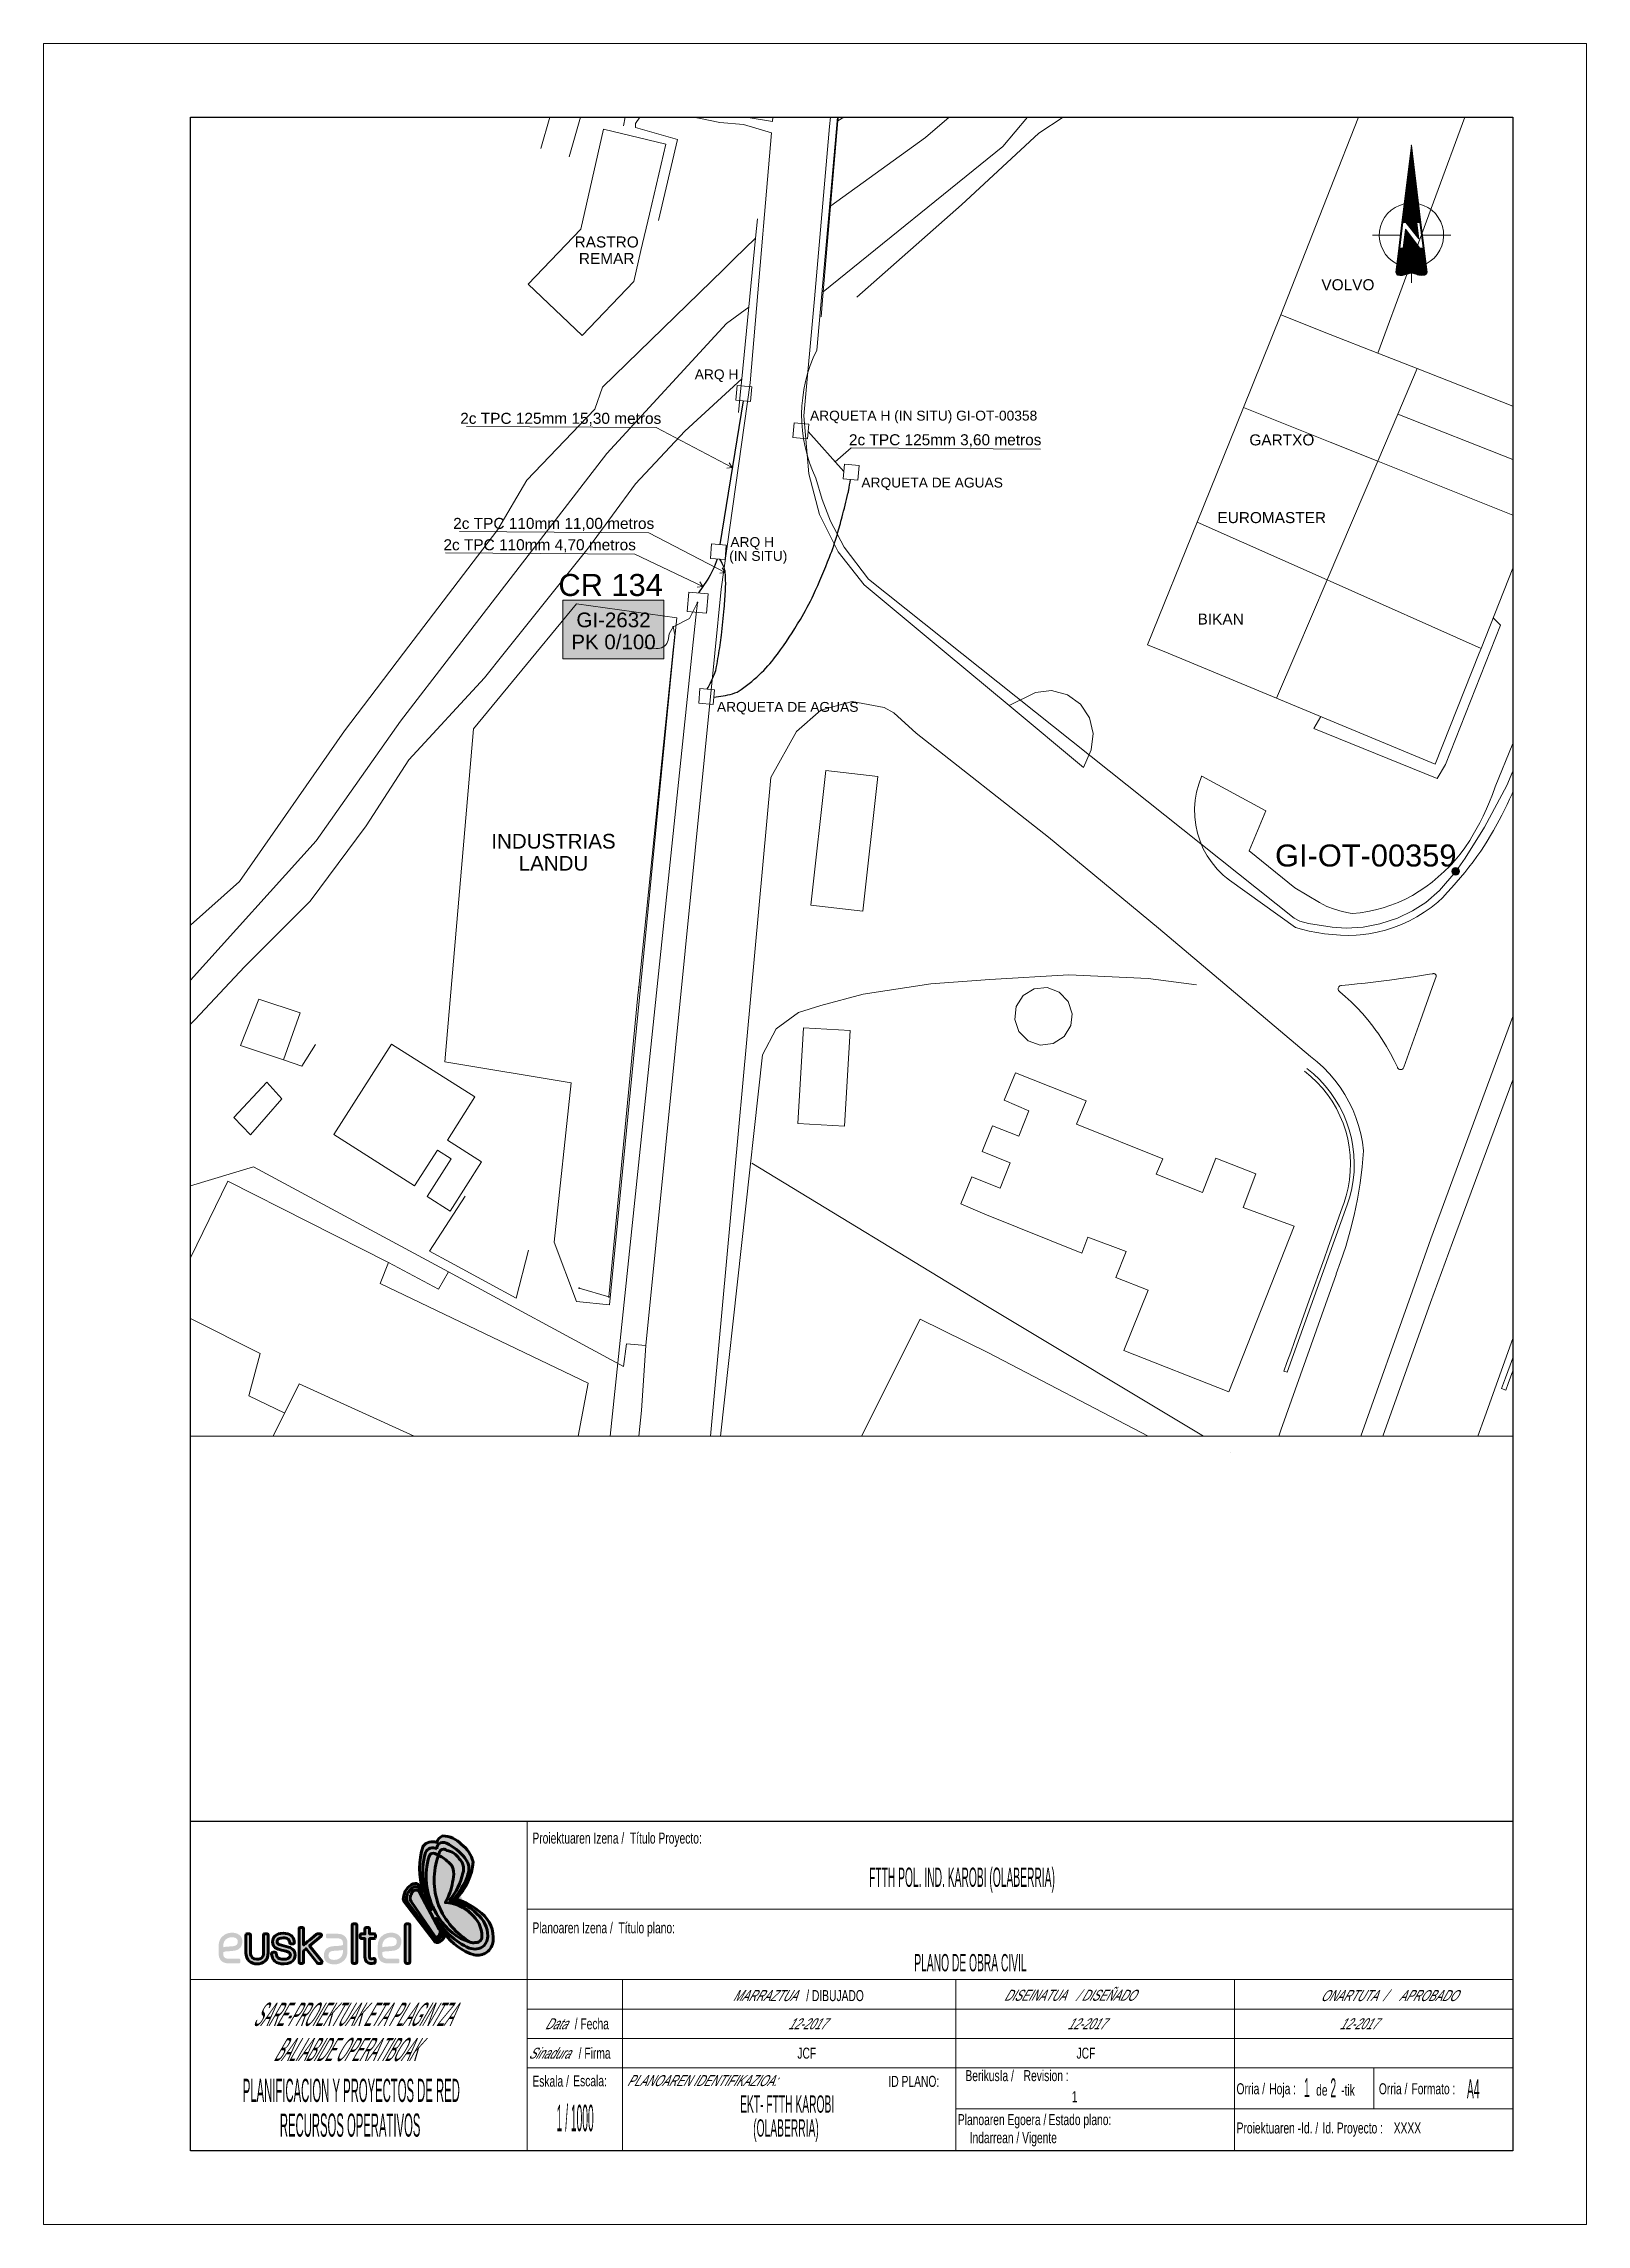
# Model space of a CAD drawing. Header units: millimetres. Extents: x 563825 to 564035, y 4765786 to 4766083.
import ezdxf
from ezdxf.enums import TextEntityAlignment as Align

# ---------------------------------------------------------------- set-up
doc = ezdxf.new("R2010")
doc.units = ezdxf.units.MM
for name, color, linetype, lineweight in [('1 CANALIZACIONES', 7, 'Continuous', 0), ('1 ESTRUCTURAS', 7, 'Continuous', 0), ('3 Canalizacion Arquetas Armario otros proyectos - Kanalizazioak Kutxatila Armairua beste proiektuak', 7, 'Continuous', 0), ('51 Canalización existente capilar y textos - Lehendik dagoen kanalizazio kapilarrak eta testuak', 7, 'Continuous', 0), ('58 Formato plano y líneas de solape - Planoaren formatua eta gainjartze-marrak', 7, 'Continuous', 0), ('60 Arquetas y armarios existentes - Lehendik dauden kutxatilak eta armairuak', 7, 'Continuous', 0), ('7 Cartografía - Kartografia', 7, 'Continuous', 0), ('Default', 7, 'Continuous', 0)]:
    doc.layers.add(name, color=color, linetype=linetype, lineweight=lineweight)
doc.styles.add('StyleArial', font='arial.ttf')

msp = doc.modelspace()

# ---------------------------------------------------------------- texts
at = {"layer": '1 CANALIZACIONES', "color": 30, "linetype": 'Continuous', "lineweight": 30, "insert": (563902.44, 4766003.03), "char_height": 2, "width": 11.4939, "attachment_point": 5, "line_spacing_factor": 0.9, "style": 'StyleArial'}
msp.add_mtext('{\\C30;GI-2632\\PPK 0/100}', dxfattribs=at)
at = {"layer": '58 Formato plano y líneas de solape - Planoaren formatua eta gainjartze-marrak', "color": 7, "linetype": 'Continuous', "lineweight": 13, "style": 'StyleArial', "width": 0.666667}
for s, p in [('Proiektuaren Izena /  Título Proyecto:', (563891.4, 4765839.39)), ('Planoaren Izena /  Título plano:', (563891.4, 4765827.17)), ('Eskala /', (563891.4, 4765806.29)), ('Escala:', (563896.96, 4765806.33))]:
    msp.add_text(s, height=1.5, dxfattribs=at).set_placement(p, align=Align.TOP_LEFT)
at = {"layer": '58 Formato plano y líneas de solape - Planoaren formatua eta gainjartze-marrak', "color": 7, "linetype": 'Continuous', "lineweight": 13, "style": 'StyleArial'}
for s, height, width, p in [('FTTH POL. IND. KAROBI (OLABERRIA)', 2.6244, 0.381039, (563949.88, 4765833.31)), ('PLANO DE OBRA CIVIL', 2.362, 0.423377, (563951.03, 4765821.67)), ('PLANIFICACION Y PROYECTOS DE RED', 3.1623, 0.347853, (563866.75, 4765804.28)), ('BerikusIa / ', 1.5, 0.666667, (563953.84, 4765806.29)), ('Revision : ', 1.5, 0.666667, (563961.53, 4765806.29)), ('Orria / ', 1.5, 0.666667, (563989.38, 4765804.5)), ('Hoja :', 1.5, 0.666667, (563993.53, 4765804.5)), ('1', 2.59, 0.386026, (563996.82, 4765804.66)), ('de', 1.5, 0.666667, (563998.86, 4765804.32)), ('2', 2.59, 0.386026, (564000.42, 4765804.62)), ('-tik', 1.5, 0.666667, (564002.42, 4765804.32)), ('Orria / ', 1.5, 0.666667, (564008.76, 4765804.5)), ('Formato :', 1.5, 0.666667, (564014.05, 4765804.5)), ('A4', 2.591, 0.386026, (564019.47, 4765804.5)), ('1 / 1000', 3.599, 0.277819, (563897.22, 4765800.52)), ('EKT- FTTH KAROBI', 2.3596, 0.423808, (563926.08, 4765802.42)), ('1', 1.5, 0.666667, (563965.21, 4765803.42)), ('RECURSOS OPERATIVOS', 3.1623, 0.347853, (563866.59, 4765799.55)), ('(OLABERRIA)', 2.3596, 0.423808, (563925.92, 4765799.16)), ('Planoaren Egoera / ', 1.5, 0.666667, (563955.53, 4765800.3)), ('Indarrean / Vigente', 1.5, 0.666667, (563956.86, 4765797.84)), ('Estado plano:', 1.5, 0.666667, (563965.94, 4765800.3)), ('Proiektuaren -Id. / ', 1.5, 0.666667, (563993.01, 4765799.16)), ('Id. Proyecto :', 1.5, 0.666667, (564003.07, 4765799.16)), ('XXXX', 1.5, 0.666667, (564010.51, 4765799.16))]:
    msp.add_text(s, height=height, dxfattribs=dict(at, width=width)).set_placement(p, align=Align.MIDDLE_CENTER)
at = {"layer": '58 Formato plano y líneas de solape - Planoaren formatua eta gainjartze-marrak', "color": 7, "linetype": 'Continuous', "lineweight": 0, "style": 'StyleArial', "oblique": 30}
for s, width, p in [('MARRAZTUA', 0.666667, (563918.65, 4765817.94)), ('DISEINATUA', 0.666667, (563955.56, 4765817.98)), (' / DISEÑADO', 0.666667, (563964.94, 4765817.98)), ('ONARTUTA  / ', 0.666667, (563998.67, 4765817.94)), ('APROBADO', 0.666667, (564009.31, 4765817.94)), ('Data', 0.66672, (563893.08, 4765814.1)), ('Sinadura', 0.666667, (563890.85, 4765810.1))]:
    msp.add_text(s, height=1.5, dxfattribs=dict(at, width=width)).set_placement(p, align=Align.TOP_LEFT)
at = {"layer": '58 Formato plano y líneas de solape - Planoaren formatua eta gainjartze-marrak', "color": 7, "linetype": 'Continuous', "lineweight": 0, "style": 'StyleArial'}
for s, width, p in [(' / DIBUJADO', 0.666667, (563928.29, 4765817.94)), (' / Fecha', 0.66672, (563896.77, 4765814.1)), (' / Firma', 0.666667, (563897.31, 4765810.1))]:
    msp.add_text(s, height=1.5, dxfattribs=dict(at, width=width)).set_placement(p, align=Align.TOP_LEFT)
at = {"layer": '58 Formato plano y líneas de solape - Planoaren formatua eta gainjartze-marrak', "color": 7, "linetype": 'Continuous', "lineweight": 13, "style": 'StyleArial', "oblique": 30, "width": 0.347853}
for s, p in [('SARE-PROIEKTUAK ETA PLAGINTZA', (563866.79, 4765814.64)), ('BALIABIDE OPERATIBOAK', (563865.79, 4765809.85))]:
    msp.add_text(s, height=3.1623, dxfattribs=at).set_placement(p, align=Align.MIDDLE_CENTER)
at = {"layer": '58 Formato plano y líneas de solape - Planoaren formatua eta gainjartze-marrak', "color": 7, "linetype": 'Continuous', "lineweight": 0, "style": 'StyleArial', "oblique": 30, "width": 0.666667}
for p in [(563928.73, 4765813.35), (563966.75, 4765813.35), (564003.8, 4765813.35)]:
    msp.add_text('12-2017', height=1.5, dxfattribs=at).set_placement(p, align=Align.MIDDLE_CENTER)
at = {"layer": '58 Formato plano y líneas de solape - Planoaren formatua eta gainjartze-marrak', "color": 7, "linetype": 'Continuous', "lineweight": 0, "style": 'StyleArial', "width": 0.666667}
for p in [(563928.75, 4765809.35), (563966.75, 4765809.35)]:
    msp.add_text('JCF', height=1.5, dxfattribs=at).set_placement(p, align=Align.MIDDLE_CENTER)
at = {"layer": '58 Formato plano y líneas de solape - Planoaren formatua eta gainjartze-marrak', "color": 7, "linetype": 'Continuous', "lineweight": 0, "style": 'StyleArial', "oblique": 30, "width": 0.666667}
msp.add_text('PLANOAREN IDENTIFIKAZIOA:', height=1.5, dxfattribs=at).set_placement((563904.23, 4765804.86))
at = {"layer": '58 Formato plano y líneas de solape - Planoaren formatua eta gainjartze-marrak', "color": 7, "linetype": 'Continuous', "lineweight": 0, "style": 'StyleArial', "width": 0.666667}
msp.add_text('ID PLANO:', height=1.5, dxfattribs=at).set_placement((563939.87, 4765804.76))
at = {"layer": '60 Arquetas y armarios existentes - Lehendik dauden kutxatilak eta armairuak', "color": 5, "linetype": 'Continuous', "lineweight": 0, "style": 'StyleArial'}
msp.add_text('GI-OT-00359', height=3, dxfattribs=at).set_placement((564004.84, 4765972.46), align=Align.MIDDLE_CENTER)
at = {"layer": '7 Cartografía - Kartografia', "color": 253, "linetype": 'Continuous', "lineweight": 0, "true_color": 0x9a9a9a, "style": 'StyleArial'}
for s, p in [('VOLVO', (564002.41, 4766050.19)), ('GARTXO', (563993.42, 4766029.06)), ('EUROMASTER', (563992.04, 4766018.48)), ('BIKAN', (563985.09, 4766004.66))]:
    msp.add_text(s, height=1.5, dxfattribs=at).set_placement(p, align=Align.MIDDLE_CENTER)
at = {"layer": '7 Cartografía - Kartografia', "color": 253, "linetype": 'Continuous', "lineweight": 0, "true_color": 0x9a9a9a, "attachment_point": 5, "line_spacing_factor": 0.9, "style": 'StyleArial'}
for s, insert, char_height, width in [('{\\C253;RASTRO\\PREMAR}', (563901.51, 4766054.89), 1.5, 8.7348), ('{\\C253;INDUSTRIAS\\PLANDU}', (563894.27, 4765972.89), 2, 16.9253)]:
    msp.add_mtext(s, dxfattribs=dict(at, insert=insert, char_height=char_height, width=width))
at = {"layer": 'Default', "color": 4, "linetype": 'Continuous', "lineweight": 13, "style": 'StyleArial'}
for s, height, p in [('ARQ H', 1.342, (563913.5, 4766038.66)), ('ARQUETA H (IN SITU) GI-OT-00358', 1.3419, (563929.19, 4766033.04)), ('ARQ H', 1.342, (563918.35, 4766015.82)), ('(IN SITU)', 1.342, (563918.19, 4766013.93))]:
    msp.add_text(s, height=height, dxfattribs=at).set_placement(p, align=Align.TOP_LEFT)
at = {"layer": 'Default', "color": 6, "linetype": 'Continuous', "lineweight": 13, "style": 'StyleArial'}
for p in [(563936.18, 4766023.92), (563916.52, 4765993.37)]:
    msp.add_text('ARQUETA DE AGUAS', height=1.3419, dxfattribs=at).set_placement(p, align=Align.TOP_LEFT)
at = {"layer": 'Default', "color": 30, "linetype": 'Continuous', "lineweight": 0, "true_color": 0xf8991e, "style": 'StyleArial'}
msp.add_text('CR 134', height=3, dxfattribs=at).set_placement((563902.05, 4766009.3), align=Align.MIDDLE_CENTER)
at = {"layer": 'Default', "color": 4, "linetype": 'Continuous', "lineweight": 13, "char_height": 1.5, "width": 41.5289, "attachment_point": 5, "line_spacing_factor": 0.9, "style": 'StyleArial'}
for s, insert in [('2c TPC 125mm 15,30 metros', (563895.26, 4766031.86)), ('2c TPC 125mm 3,60 metros', (563947.59, 4766028.94)), ('2c TPC 110mm 11,00 metros', (563894.3, 4766017.55)), ('2c TPC 110mm 4,70 metros', (563892.39, 4766014.64))]:
    msp.add_mtext(s, dxfattribs=dict(at, insert=insert))

# ---------------------------------------------------------------- blocks, each defined once
blk = doc.blocks.new('OCAO_E1')
at = {"layer": '60 Arquetas y armarios existentes - Lehendik dauden kutxatilak eta armairuak', "linetype": 'Continuous', "true_color": 0x000000}
h = blk.add_hatch(color=18, dxfattribs=at)
edge = h.paths.add_edge_path()
edge.add_arc((0, 0), 0.519, -180, 0, ccw=False)
edge.add_arc((0, 0), 0.519, 0, 180, ccw=False)
at = {"layer": '60 Arquetas y armarios existentes - Lehendik dauden kutxatilak eta armairuak', "color": 5, "linetype": 'Continuous', "lineweight": 13}
for p, q in [((-0.37, -0.37), (0.37, 0.37)), ((-0.37, 0.37), (0.37, -0.37))]:
    blk.add_line(p, q, dxfattribs=at)
at = {"layer": '60 Arquetas y armarios existentes - Lehendik dauden kutxatilak eta armairuak', "color": 18, "linetype": 'Continuous', "lineweight": 0, "true_color": 0x000000, "flags": 128}
blk.add_lwpolyline([(0.52, 0, -1), (-0.52, 0, -1), (-0.52, 0, -1), (0.52, 0)], format="xyb", dxfattribs=at)
at = {"layer": '60 Arquetas y armarios existentes - Lehendik dauden kutxatilak eta armairuak', "color": 5, "linetype": 'Continuous', "lineweight": 13}
blk.add_circle((0, 0), 0.519, dxfattribs=at)
blk = doc.blocks.new('NORA1')
at = {"layer": '58 Formato plano y líneas de solape - Planoaren formatua eta gainjartze-marrak', "color": 7, "linetype": 'Continuous', "lineweight": 13}
for p, q in [((-0.13, 17.86), (0.09, 17.86)), ((-0.12, 17.96), (0.08, 17.96)), ((-0.1, 18.08), (0.06, 18.08)), ((-0.09, 18.19), (0.05, 18.19)), ((-0.07, 18.41), (0.02, 18.41)), ((-0.07, 18.29), (0.04, 18.29)), ((-0.05, 18.51), (0.01, 18.51)), ((-0.04, 18.62), (-0.01, 18.62)), ((-0.49, 14.9), (0.45, 14.9)), ((-0.48, 15.01), (0.44, 15.01)), ((-0.46, 15.23), (0.41, 15.23)), ((-0.46, 15.12), (0.43, 15.12)), ((-0.44, 15.34), (0.4, 15.34)), ((-0.43, 15.45), (0.38, 15.45)), ((-0.41, 15.56), (0.37, 15.56)), ((-0.4, 15.67), (0.36, 15.67)), ((-0.39, 15.77), (0.35, 15.77)), ((-0.37, 15.89), (0.33, 15.89)), ((-0.36, 16), (0.32, 16)), ((-0.34, 16.22), (0.29, 16.22)), ((-0.34, 16.1), (0.3, 16.1)), ((-0.32, 16.32), (0.28, 16.32)), ((-0.31, 16.43), (0.26, 16.43)), ((-0.29, 16.55), (0.25, 16.55)), ((-0.28, 16.65), (0.23, 16.65)), ((-0.27, 16.76), (0.23, 16.76)), ((-0.25, 16.87), (0.21, 16.87)), ((-0.24, 16.98), (0.2, 16.98)), ((-0.22, 17.09), (0.18, 17.09)), ((-0.21, 17.2), (0.17, 17.2)), ((-0.2, 17.31), (0.16, 17.31)), ((-0.19, 17.42), (0.14, 17.42)), ((-0.17, 17.53), (0.13, 17.53)), ((-0.16, 17.64), (0.11, 17.64)), ((-0.14, 17.75), (0.11, 17.75)), ((-0.85, 12.05), (0.8, 12.05)), ((-0.85, 11.94), (0.82, 11.94)), ((-0.83, 12.17), (0.79, 12.17)), ((-0.82, 12.27), (0.77, 12.27)), ((-0.8, 12.38), (0.76, 12.38)), ((-0.79, 12.49), (0.75, 12.49)), ((-0.78, 12.6), (0.74, 12.6)), ((-0.76, 12.71), (0.72, 12.71)), ((-0.75, 12.82), (0.71, 12.82)), ((-0.73, 13.04), (0.68, 13.04)), ((-0.73, 12.93), (0.69, 12.93)), ((-0.71, 13.15), (0.67, 13.15)), ((-0.7, 13.26), (0.65, 13.26)), ((-0.68, 13.37), (0.64, 13.37)), ((-0.67, 13.48), (0.63, 13.48)), ((-0.66, 13.58), (0.62, 13.58)), ((-0.64, 13.7), (0.6, 13.7)), ((-0.63, 13.81), (0.59, 13.81)), ((-0.61, 13.91), (0.57, 13.91)), ((-0.6, 14.03), (0.56, 14.03)), ((-0.59, 14.13), (0.55, 14.13)), ((-0.58, 14.24), (0.53, 14.24)), ((-0.56, 14.36), (0.52, 14.36)), ((-0.55, 14.46), (0.5, 14.46)), ((-0.53, 14.57), (0.5, 14.57)), ((-0.52, 14.68), (0.48, 14.68)), ((-0.51, 14.79), (0.47, 14.79)), ((-1.22, 8.99), (1.18, 8.99)), ((-1.21, 9.1), (1.16, 9.1)), ((-1.19, 9.2), (1.16, 9.2)), ((-1.18, 9.32), (1.14, 9.32)), ((-1.17, 9.43), (1.13, 9.43)), ((-1.15, 9.53), (1.11, 9.53)), ((-1.14, 9.65), (1.1, 9.65)), ((-1.12, 9.86), (1.07, 9.86)), ((-1.12, 9.75), (1.09, 9.75)), ((-1.1, 9.98), (1.06, 9.98)), ((-1.09, 10.08), (1.04, 10.08)), ((-1.07, 10.19), (1.03, 10.19)), ((-1.06, 10.3), (1.02, 10.3)), ((-1.05, 10.41), (1.01, 10.41)), ((-1.03, 10.52), (0.99, 10.52)), ((-1.02, 10.63), (0.98, 10.63)), ((-1, 10.74), (0.96, 10.74)), ((-0.99, 10.85), (0.95, 10.85)), ((-0.98, 10.96), (0.94, 10.96)), ((-0.97, 11.07), (0.92, 11.07)), ((-0.95, 11.18), (0.91, 11.18)), ((-0.94, 11.29), (0.89, 11.29)), ((-0.92, 11.39), (0.89, 11.39)), ((-0.91, 11.51), (0.87, 11.51)), ((-0.9, 11.62), (0.86, 11.62)), ((-0.88, 11.72), (0.84, 11.72)), ((-0.87, 11.84), (0.83, 11.84)), ((-5.33, 6.49), (-1.53, 6.49)), ((-1.58, 6.03), (-1.45, 6.03)), ((-1.57, 6.14), (-1.44, 6.14)), ((-1.56, 6.25), (-1.42, 6.25)), ((-1.54, 6.36), (-1.41, 6.36)), ((-1.53, 6.47), (-1.39, 6.47)), ((-1.51, 6.69), (-1.37, 6.69)), ((-1.51, 6.58), (-1.39, 6.58)), ((-1.49, 6.8), (-1.36, 6.8)), ((-1.48, 6.91), (-1.34, 6.91)), ((-1.46, 7.01), (-1.33, 7.01)), ((-1.45, 7.13), (-1.32, 7.13)), ((-1.44, 7.24), (-1.3, 7.24)), ((-1.42, 7.34), (-1.29, 7.34)), ((-1.41, 7.46), (-1.27, 7.46)), ((-1.39, 7.56), (-1.27, 7.56)), ((-1.38, 7.67), (-1.25, 7.67)), ((-1.37, 7.79), (-1.24, 7.79)), ((-1.36, 7.89), (-1.22, 7.89)), ((-1.34, 8), (-1.21, 8)), ((-1.33, 8.11), (-1.2, 8.11)), ((-1.31, 8.22), (-1.18, 8.22)), ((-1.3, 8.33), (1.26, 8.33)), ((-1.29, 8.44), (1.25, 8.44)), ((-1.27, 8.55), (1.23, 8.55)), ((-1.26, 8.66), (1.22, 8.66)), ((-1.25, 8.77), (1.21, 8.77)), ((-1.24, 8.88), (1.19, 8.88)), ((-1.01, 6.03), (0.14, 6.03)), ((-1, 6.14), (0.05, 6.14)), ((-0.98, 6.25), (-0.04, 6.25)), ((-0.97, 6.36), (-0.13, 6.36)), ((-0.95, 6.47), (-0.21, 6.47)), ((-0.94, 6.58), (-0.29, 6.58)), ((-0.93, 6.69), (-0.38, 6.69)), ((-0.91, 6.8), (-0.46, 6.8)), ((-0.9, 6.91), (-0.55, 6.91)), ((-0.88, 7.13), (-0.72, 7.13)), ((-0.88, 7.01), (-0.64, 7.01)), ((-0.86, 7.24), (-0.8, 7.24)), ((-0.77, 8.22), (0.7, 8.22)), ((-0.69, 8.11), (0.71, 8.11)), ((-0.6, 8), (0.72, 8)), ((-0.52, 7.89), (0.74, 7.89)), ((-0.43, 7.79), (0.75, 7.79)), ((-0.34, 7.67), (0.76, 7.67)), ((-0.26, 7.56), (0.77, 7.56)), ((-0.18, 7.46), (0.79, 7.46)), ((-0.09, 7.34), (0.8, 7.34)), ((-0.01, 7.24), (0.82, 7.24)), ((0.08, 7.13), (0.83, 7.13)), ((0.17, 7.01), (0.84, 7.01)), ((0.25, 6.91), (0.86, 6.91)), ((0.34, 6.8), (0.87, 6.8)), ((0.42, 6.69), (0.89, 6.69)), ((0.5, 6.58), (0.89, 6.58)), ((0.59, 6.47), (0.91, 6.47)), ((0.68, 6.36), (0.92, 6.36)), ((0.76, 6.25), (0.94, 6.25)), ((0.85, 6.14), (0.95, 6.14)), ((0.93, 6.03), (0.96, 6.03)), ((1.14, 8.22), (1.28, 8.22)), ((1.16, 8.11), (1.28, 8.11)), ((1.17, 8), (1.3, 8)), ((1.18, 7.89), (1.31, 7.89)), ((1.19, 7.79), (1.33, 7.79)), ((1.21, 7.67), (1.34, 7.67)), ((1.22, 7.56), (1.35, 7.56)), ((1.24, 7.46), (1.37, 7.46)), ((1.25, 7.34), (1.38, 7.34)), ((1.26, 7.24), (1.4, 7.24)), ((1.27, 8.24), (1.7, 4.73)), ((1.28, 7.13), (1.41, 7.13)), ((1.29, 7.01), (1.42, 7.01)), ((1.3, 6.91), (1.43, 6.91)), ((1.31, 6.8), (1.45, 6.8)), ((1.33, 6.69), (1.46, 6.69)), ((1.34, 6.58), (1.48, 6.58)), ((1.36, 6.47), (1.49, 6.47)), ((1.37, 6.36), (1.5, 6.36)), ((1.38, 6.25), (1.52, 6.25)), ((1.4, 6.14), (1.53, 6.14)), ((1.41, 6.03), (1.54, 6.03)), ((5.33, 6.49), (1.49, 6.49)), ((-1.95, 3.08), (1.91, 3.08)), ((-1.93, 3.18), (1.89, 3.18)), ((-1.92, 3.29), (1.88, 3.29)), ((-1.9, 3.51), (1.85, 3.51)), ((-1.9, 3.41), (1.86, 3.41)), ((-1.88, 3.62), (1.84, 3.62)), ((-1.87, 3.73), (1.82, 3.73)), ((-1.85, 3.84), (1.81, 3.84)), ((-1.84, 3.95), (1.79, 3.95)), ((-1.83, 4.06), (1.79, 4.06)), ((-1.81, 4.17), (1.77, 4.17)), ((-1.8, 4.28), (1.76, 4.28)), ((-1.78, 4.39), (1.74, 4.39)), ((-1.77, 4.5), (1.73, 4.5)), ((-1.76, 4.61), (1.72, 4.61)), ((-1.75, 4.72), (1.7, 4.72)), ((-1.73, 4.82), (-1.6, 4.82)), ((-1.72, 4.94), (-1.58, 4.94)), ((-1.7, 5.05), (-1.57, 5.05)), ((-1.69, 5.15), (-1.56, 5.15)), ((-1.68, 5.27), (-1.54, 5.27)), ((-1.66, 5.37), (-1.53, 5.37)), ((-1.65, 5.48), (-1.52, 5.48)), ((-1.63, 5.7), (-1.49, 5.7)), ((-1.63, 5.6), (-1.51, 5.6)), ((-1.61, 5.81), (-1.48, 5.81)), ((-1.6, 5.92), (-1.46, 5.92)), ((-1.15, 4.94), (0.98, 4.94)), ((-1.15, 4.82), (1.07, 4.82)), ((-1.13, 5.05), (0.9, 5.05)), ((-1.12, 5.15), (0.81, 5.15)), ((-1.1, 5.27), (0.73, 5.27)), ((-1.09, 5.37), (0.65, 5.37)), ((-1.08, 5.48), (0.56, 5.48)), ((-1.06, 5.6), (0.47, 5.6)), ((-1.05, 5.7), (0.39, 5.7)), ((-1.03, 5.81), (0.3, 5.81)), ((-1.02, 5.92), (0.22, 5.92)), ((1.42, 5.92), (1.55, 5.92)), ((1.43, 5.81), (1.57, 5.81)), ((1.45, 5.7), (1.58, 5.7)), ((1.46, 5.6), (1.6, 5.6)), ((1.48, 5.48), (1.61, 5.48)), ((1.49, 5.37), (1.62, 5.37)), ((1.5, 5.27), (1.64, 5.27)), ((1.52, 5.15), (1.65, 5.15)), ((1.53, 5.05), (1.66, 5.05)), ((1.55, 4.94), (1.67, 4.94)), ((1.55, 4.82), (1.69, 4.82)), ((-2.14, 1.54), (2.09, 1.54)), ((-2.14, 1.43), (2.1, 1.43)), ((-2.12, 1.65), (2.08, 1.65)), ((-2.12, 1.32), (2.09, 1.32)), ((-2.11, 1.76), (2.06, 1.76)), ((-2.09, 1.87), (2.06, 1.87)), ((-2.08, 1.98), (2.04, 1.98)), ((-2.07, 2.09), (2.03, 2.09)), ((-2.07, 1.22), (-0.52, 1.22)), ((-2.05, 2.2), (2.01, 2.2)), ((-2.04, 2.31), (2, 2.31)), ((-2.03, 2.42), (1.99, 2.42)), ((-2.02, 2.53), (1.97, 2.53)), ((-2, 2.63), (1.96, 2.63)), ((-1.99, 2.75), (1.94, 2.75)), ((-1.99, 1.1), (-0.91, 1.1)), ((-1.97, 2.86), (1.93, 2.86)), ((-1.96, 2.96), (1.92, 2.96)), ((-1.61, 0.99), (-1.36, 0.99)), ((-0.02, 1.34), (-0.02, 0)), ((0.39, 1.22), (2, 1.22)), ((0.75, 1.1), (1.85, 1.1))]:
    blk.add_line(p, q, dxfattribs=at)
at = {"layer": '58 Formato plano y líneas de solape - Planoaren formatua eta gainjartze-marrak', "color": 7, "linetype": 'Continuous', "lineweight": 13, "flags": 128}
for points in [[(-0.02, 18.75), (-1.31, 8.24), (-1.74, 4.73), (-2.14, 1.46), (-2.12, 1.31), (-2.02, 1.13), (-1.88, 1.04), (-1.51, 0.98), (-1.24, 1.01), (-0.96, 1.09), (-0.58, 1.19), (-0.16, 1.32), (0.09, 1.31), (0.41, 1.21), (0.69, 1.13), (0.98, 1.04), (1.4, 1), (1.76, 1.05), (1.97, 1.18), (2.09, 1.32), (2.1, 1.46), (2.1, 1.46), (1.7, 4.73), (1.27, 8.24), (-0.02, 18.75)], [(-1.18, 8.24), (-0.79, 8.24), (0.97, 5.99), (0.69, 8.24), (1.14, 8.24), (1.57, 4.73), (1.14, 4.73), (-0.85, 7.3), (-1.17, 4.73), (-1.61, 4.73), (-1.18, 8.24)]]:
    blk.add_lwpolyline(points, dxfattribs=at)
at = {"layer": '58 Formato plano y líneas de solape - Planoaren formatua eta gainjartze-marrak', "color": 7, "linetype": 'Continuous', "lineweight": 13}
for start, end in [(102.9667, 243.0314), (296.9686, 77.0333)]:
    blk.add_arc((-0.02, 6.49), 4.38, start, end, dxfattribs=at)
blk.add_point((-0.02, 18.74), dxfattribs=at)

# ---------------------------------------------------------------- hatches: boundary and pattern name
at = {"layer": '1 CANALIZACIONES', "linetype": 'Continuous', "true_color": 0xa8ffa8}
msp.add_hatch(color=81, dxfattribs=at).paths.add_polyline_path([(563895.56, 4766007.22), (563909.29, 4766007.22), (563909.29, 4765999.26), (563895.56, 4765999.26)])
at = {"layer": '58 Formato plano y líneas de solape - Planoaren formatua eta gainjartze-marrak', "linetype": 'Continuous'}
h = msp.add_hatch(color=7, dxfattribs=at)
edge = h.paths.add_edge_path()
edge.add_arc((563876.06, 4765830.38), 2.21, 113.0127, 176.6087)
edge.add_arc((563874.46, 4765830.34), 0.635, 165.0176, 217.1847)
edge.add_line((563873.95, 4765829.96), (563878.1, 4765824.49))
edge.add_arc((563878.43, 4765825.28), 0.853, 247.1867, 311.738)
edge.add_arc((563878.39, 4765825.54), 1.08, 304.2565, 367.1344)
edge.add_arc((563885.73, 4765829.99), 7.61, 214.622, 252.7879)
edge.add_arc((563883.93, 4765824.81), 2.13, 257.7338, 354.934)
edge.add_arc((563881.78, 4765825.07), 4.3, 353.9991, 411.354)
edge.add_arc((563877.81, 4765820.64), 10.24, 49.4943, 71.7682)
edge.add_arc((563875.15, 4765836.11), 8.21, 315.5839, 355.1472)
edge.add_arc((563879.09, 4765834.29), 4.39, 14.9203, 52.6162)
edge.add_arc((563879.08, 4765835.26), 3.68, 43.211, 88.6927)
edge.add_arc((563879.72, 4765837.64), 1.41, 113.2761, 163.3458)
edge.add_arc((563877.79, 4765836.44), 1.7, 70.0833, 138.7889)
edge.add_arc((563886.13, 4765834.51), 10.1, 162.4116, 197.8981)
edge.add_line((563876.52, 4765831.41), (563876.04, 4765832.17))
edge.add_arc((563875.46, 4765831.74), 0.725, 36.6071, 111.5953)
at = {"layer": '58 Formato plano y líneas de solape - Planoaren formatua eta gainjartze-marrak', "linetype": 'Continuous', "true_color": 0xd2d2d2}
h = msp.add_hatch(color=254, dxfattribs=at)
edge = h.paths.add_edge_path()
edge.add_arc((563877.82, 4765836.27), 1.05, 58.3532, 156.3179)
edge.add_arc((563885.22, 4765834.13), 8.75, 162.9308, 190.9377)
edge.add_arc((563885.22, 4765833), 8.61, 183.5275, 208.4023)
edge.add_line((563877.65, 4765828.9), (563876.14, 4765831.61))
edge.add_arc((563875.54, 4765831.39), 0.637, 19.8552, 117.1213)
edge.add_arc((563875.67, 4765830.86), 1.18, 111.0666, 153.778)
edge.add_arc((563875.26, 4765830.73), 0.915, 134.4332, 176.5664)
edge.add_arc((563874.89, 4765830.44), 0.643, 148.3415, 208.4956)
edge.add_arc((563874.78, 4765830.18), 0.451, 185.1837, 225)
edge.add_line((563874.46, 4765829.86), (563878.1, 4765824.89))
edge.add_arc((563878.42, 4765825.27), 0.496, 230.4403, 332.5924)
edge.add_arc((563878.32, 4765825.74), 0.88, 307.8969, 384.7751)
edge.add_line((563879.12, 4765826.11), (563878.29, 4765827.7))
edge.add_arc((563887.07, 4765832.97), 10.24, 210.9797, 245.242)
edge.add_arc((563883.52, 4765825.64), 2.1, 249.2027, 308.9275)
edge.add_arc((563882.59, 4765825.6), 2.77, 324.566, 353.6598)
edge.add_arc((563881.35, 4765825.2), 4, 1.3444, 50.5632)
edge.add_arc((563880.31, 4765825.09), 4.8, 41.9007, 71.0647)
edge.add_arc((563876.61, 4765819.33), 11.56, 62.945, 70.0132)
edge.add_arc((563875.5, 4765835.06), 7.02, 316.1925, 335.1416)
edge.add_arc((563878.14, 4765834.87), 4.64, 323.4784, 348.6901)
edge.add_arc((563880.46, 4765834.47), 2.28, 347.0533, 400.4622)
edge.add_arc((563876.91, 4765831.81), 6.72, 38.0325, 65.4804)
edge.add_arc((563879.23, 4765837.17), 0.885, 58.5021, 132.7688)
edge.add_arc((563879.57, 4765837.07), 1.2, 141.2433, 175.2364)
at = {"layer": '58 Formato plano y líneas de solape - Planoaren formatua eta gainjartze-marrak', "linetype": 'Continuous', "true_color": 0xf07a00}
h = msp.add_hatch(color=30, dxfattribs=at)
edge = h.paths.add_edge_path()
edge.add_arc((563877.85, 4765836.07), 0.507, 82.1356, 169.9393, ccw=False)
edge.add_arc((563877.61, 4765834.77), 1.82, 56.7583, 80.0457, ccw=False)
edge.add_arc((563888.18, 4765832.94), 10.15, 160.6745, 199.742)
edge.add_arc((563888.23, 4765833.37), 10.35, 201.903, 239.7968)
edge.add_line((563883.03, 4765824.43), (563881.62, 4765824.95))
edge.add_arc((563886.3, 4765832.78), 9.12, 204.9812, 239.0899, ccw=False)
edge.add_arc((563886.73, 4765833.41), 9.79, 163.7203, 207.2659, ccw=False)
edge.add_line((563877.34, 4765836.16), (563877.35, 4765836.15))
at = {"layer": '58 Formato plano y líneas de solape - Planoaren formatua eta gainjartze-marrak', "linetype": 'Continuous', "true_color": 0xe17500}
h = msp.add_hatch(color=32, dxfattribs=at)
edge = h.paths.add_edge_path()
edge.add_arc((563888.18, 4765832.94), 10.15, 160.6745, 199.742)
edge.add_arc((563888.23, 4765833.37), 10.35, 201.903, 239.7968)
edge.add_arc((563883.32, 4765825.39), 1, 253.1618, 284.0204)
edge.add_arc((563883.69, 4765825.25), 0.849, 261.1171, 360)
edge.add_arc((563880.43, 4765825.15), 4.11, 1.3913, 50.3108)
edge.add_arc((563879.23, 4765824.34), 5.52, 46.1418, 86.8873)
edge.add_arc((563873.55, 4765833.54), 7.03, 328.3626, 352.7738)
edge.add_arc((563877.67, 4765833.64), 3.02, 340.9584, 368.4034)
edge.add_arc((563879.33, 4765834.14), 1.32, 357.4878, 412.0013)
edge.add_arc((563876.42, 4765831.66), 5.13, 43.3544, 64.7392)
at = {"layer": '58 Formato plano y líneas de solape - Planoaren formatua eta gainjartze-marrak', "linetype": 'Continuous', "true_color": 0xf07a00}
h = msp.add_hatch(color=30, dxfattribs=at)
edge = h.paths.add_edge_path()
edge.add_arc((563879.32, 4765836.53), 0.602, 45, 173.6598)
edge.add_arc((563895.2, 4765830.35), 17.63, 159.2462, 160.2896)
edge.add_arc((563876.42, 4765831.66), 5.13, 43.3544, 64.7392, ccw=False)
edge.add_arc((563879.33, 4765834.14), 1.32, -2.5122, 52.0013, ccw=False)
edge.add_arc((563877.67, 4765833.64), 3.02, -19.0416, 8.4034, ccw=False)
edge.add_arc((563873.55, 4765833.54), 7.03, 328.3626, 352.7738, ccw=False)
edge.add_arc((563879.23, 4765824.34), 5.52, 46.1418, 86.8873, ccw=False)
edge.add_arc((563877.71, 4765823.21), 7.39, 43.7052, 70.9934)
edge.add_arc((563873.3, 4765835.87), 8.87, 320.2926, 347.0429)
edge.add_arc((563880.16, 4765834.47), 1.87, 341.5651, 406.4548)
edge.add_arc((563879.28, 4765834.4), 2.6, 33.2471, 79.8097)
at = {"layer": '58 Formato plano y líneas de solape - Planoaren formatua eta gainjartze-marrak', "linetype": 'Continuous', "true_color": 0xe17500}
h = msp.add_hatch(color=32, dxfattribs=at)
edge = h.paths.add_edge_path()
edge.add_line((563874.89, 4765830.01), (563878.14, 4765825.27))
edge.add_arc((563878.37, 4765825.47), 0.307, 220.6013, 321.3402)
edge.add_arc((563878.1, 4765825.84), 0.753, 312.2052, 393.6901)
edge.add_line((563878.73, 4765826.25), (563876.09, 4765831.19))
edge.add_arc((563875.54, 4765830.98), 0.589, 21.2974, 175.7103)
edge.add_arc((563875.58, 4765830.48), 0.83, 139.1077, 214.0271)
h = msp.add_hatch(color=32, dxfattribs=at)
h.paths.add_polyline_path([(563849.15, 4765825.2), (563849.48, 4765825.47), (563849.86, 4765825.65), (563850.17, 4765825.73), (563850.49, 4765825.75), (563850.79, 4765825.74), (563851.05, 4765825.68), (563851.29, 4765825.59), (563851.49, 4765825.47), (563851.68, 4765825.3), (563851.81, 4765825.09), (563851.89, 4765824.84), (563851.92, 4765824.56), (563851.88, 4765824.21), (563851.78, 4765823.92), (563851.66, 4765823.73), (563851.49, 4765823.57), (563851.24, 4765823.42), (563850.94, 4765823.32), (563850.76, 4765823.3), (563850.52, 4765823.27), (563850.21, 4765823.24), (563849.85, 4765823.22), (563849.64, 4765823.2), (563849.48, 4765823.16), (563849.33, 4765823.11), (563849.33, 4765822.84), (563849.35, 4765822.64), (563849.39, 4765822.53), (563849.44, 4765822.43), (563849.55, 4765822.34), (563849.7, 4765822.27), (563849.88, 4765822.22), (563850.09, 4765822.21), (563851.46, 4765822.21), (563851.53, 4765822.2), (563851.59, 4765822.15), (563851.63, 4765822.1), (563851.64, 4765822.02), (563851.64, 4765821.76), (563851.63, 4765821.69), (563851.59, 4765821.63), (563851.53, 4765821.59), (563851.46, 4765821.58), (563850.07, 4765821.58), (563849.78, 4765821.6), (563849.51, 4765821.66), (563849.31, 4765821.74), (563849.15, 4765821.84), (563848.96, 4765822.03), (563848.83, 4765822.24), (563848.73, 4765822.51), (563848.7, 4765822.83), (563848.7, 4765823.77), (563848.71, 4765824.08), (563848.72, 4765824.31), (563848.78, 4765824.54), (563848.85, 4765824.76), (563848.98, 4765824.99)])
h.paths.add_polyline_path([(563849.62, 4765824.79), (563849.48, 4765824.61), (563849.39, 4765824.4), (563849.34, 4765824.21), (563849.32, 4765824.02), (563849.32, 4765823.77), (563849.43, 4765823.8), (563849.6, 4765823.83), (563849.67, 4765823.85), (563849.8, 4765823.85), (563850, 4765823.87), (563850.26, 4765823.88), (563850.53, 4765823.9), (563850.81, 4765823.94), (563851.02, 4765824.01), (563851.17, 4765824.14), (563851.26, 4765824.33), (563851.29, 4765824.56), (563851.26, 4765824.75), (563851.19, 4765824.89), (563851.07, 4765825), (563850.9, 4765825.08), (563850.59, 4765825.14), (563850.26, 4765825.12), (563850.08, 4765825.07), (563849.91, 4765825), (563849.76, 4765824.91)], flags=0)
for points in [[(563855.38, 4765825.55), (563855.42, 4765825.49), (563855.43, 4765825.41), (563855.43, 4765823.01), (563855.41, 4765822.68), (563855.32, 4765822.38), (563855.19, 4765822.12), (563855, 4765821.89), (563854.78, 4765821.72), (563854.52, 4765821.6), (563854.23, 4765821.53), (563853.92, 4765821.51), (563853.87, 4765821.51), (563853.6, 4765821.53), (563853.33, 4765821.6), (563853.07, 4765821.72), (563852.84, 4765821.89), (563852.66, 4765822.11), (563852.52, 4765822.38), (563852.44, 4765822.68), (563852.41, 4765823.01), (563852.41, 4765825.41), (563852.42, 4765825.49), (563852.46, 4765825.55), (563852.52, 4765825.59), (563852.6, 4765825.6), (563852.85, 4765825.6), (563852.92, 4765825.59), (563852.98, 4765825.55), (563853.02, 4765825.49), (563853.04, 4765825.41), (563853.04, 4765823.04), (563853.05, 4765822.8), (563853.1, 4765822.6), (563853.19, 4765822.45), (563853.29, 4765822.33), (563853.42, 4765822.25), (563853.56, 4765822.18), (563853.91, 4765822.13), (563854.11, 4765822.14), (563854.29, 4765822.18), (563854.43, 4765822.25), (563854.55, 4765822.33), (563854.66, 4765822.45), (563854.73, 4765822.6), (563854.79, 4765822.8), (563854.81, 4765823.04), (563854.81, 4765825.41), (563854.82, 4765825.49), (563854.86, 4765825.55), (563854.92, 4765825.59), (563854.99, 4765825.6), (563855.25, 4765825.6), (563855.32, 4765825.59)], [(563858.45, 4765822.58), (563858.46, 4765822.71), (563858.45, 4765822.85), (563858.4, 4765822.94), (563858.32, 4765823.04), (563858.21, 4765823.11), (563857.88, 4765823.24), (563857.7, 4765823.28), (563857.49, 4765823.33), (563857.25, 4765823.39), (563856.98, 4765823.46), (563856.78, 4765823.53), (563856.6, 4765823.6), (563856.35, 4765823.75), (563856.17, 4765823.96), (563856.07, 4765824.23), (563856.03, 4765824.55), (563856.05, 4765824.75), (563856.11, 4765824.94), (563856.22, 4765825.14), (563856.38, 4765825.32), (563856.59, 4765825.47), (563856.83, 4765825.58), (563857.13, 4765825.66), (563857.47, 4765825.68), (563857.8, 4765825.66), (563858.09, 4765825.6), (563858.34, 4765825.51), (563858.56, 4765825.36), (563858.72, 4765825.22), (563858.84, 4765825.04), (563858.93, 4765824.83), (563858.98, 4765824.59), (563859, 4765824.4), (563858.99, 4765824.33), (563858.94, 4765824.27), (563858.88, 4765824.23), (563858.81, 4765824.22), (563858.55, 4765824.22), (563858.43, 4765824.27), (563858.37, 4765824.39), (563858.37, 4765824.4), (563858.35, 4765824.55), (563858.31, 4765824.66), (563858.24, 4765824.79), (563858.15, 4765824.88), (563858.03, 4765824.95), (563857.88, 4765825), (563857.69, 4765825.04), (563857.47, 4765825.05), (563857.19, 4765825.03), (563856.99, 4765824.98), (563856.85, 4765824.9), (563856.76, 4765824.82), (563856.68, 4765824.69), (563856.66, 4765824.54), (563856.67, 4765824.4), (563856.71, 4765824.3), (563856.79, 4765824.22), (563856.89, 4765824.16), (563857.27, 4765824.04), (563858.19, 4765823.8), (563858.42, 4765823.72), (563858.62, 4765823.61), (563858.81, 4765823.46), (563858.96, 4765823.27), (563859.06, 4765823.03), (563859.1, 4765822.73), (563859.06, 4765822.41), (563858.95, 4765822.14), (563858.78, 4765821.93), (563858.58, 4765821.76), (563858.34, 4765821.64), (563858.08, 4765821.56), (563857.57, 4765821.51), (563857.2, 4765821.53), (563856.87, 4765821.6), (563856.58, 4765821.71), (563856.34, 4765821.87), (563856.2, 4765822.02), (563856.08, 4765822.2), (563856, 4765822.4), (563855.93, 4765822.63), (563855.9, 4765822.89), (563855.9, 4765822.9), (563855.92, 4765822.97), (563855.95, 4765823.03), (563856.02, 4765823.07), (563856.09, 4765823.09), (563856.34, 4765823.09), (563856.47, 4765823.04), (563856.53, 4765822.92), (563856.53, 4765822.9), (563856.56, 4765822.73), (563856.61, 4765822.57), (563856.68, 4765822.45), (563856.77, 4765822.35), (563856.92, 4765822.25), (563857.1, 4765822.19), (563857.32, 4765822.14), (563857.57, 4765822.13), (563857.91, 4765822.16), (563858.07, 4765822.22), (563858.2, 4765822.28), (563858.4, 4765822.46)], [(563862.64, 4765825.27), (563861.07, 4765823.97), (563862.74, 4765821.87), (563862.78, 4765821.76), (563862.76, 4765821.68), (563862.7, 4765821.6), (563862.6, 4765821.58), (563862.25, 4765821.58), (563862.17, 4765821.59), (563862.11, 4765821.65), (563860.59, 4765823.56), (563860.26, 4765823.28), (563860.26, 4765821.76), (563860.25, 4765821.69), (563860.21, 4765821.63), (563860.15, 4765821.59), (563860.07, 4765821.58), (563859.81, 4765821.58), (563859.75, 4765821.59), (563859.69, 4765821.63), (563859.65, 4765821.69), (563859.63, 4765821.76), (563859.63, 4765826.29), (563859.65, 4765826.36), (563859.69, 4765826.42), (563859.75, 4765826.46), (563859.81, 4765826.47), (563860.07, 4765826.47), (563860.15, 4765826.46), (563860.21, 4765826.42), (563860.25, 4765826.36), (563860.26, 4765826.29), (563860.26, 4765824.1), (563860.33, 4765824.16), (563860.45, 4765824.25), (563860.61, 4765824.38), (563860.8, 4765824.55), (563861.04, 4765824.75), (563861.32, 4765824.98), (563861.65, 4765825.25), (563862.01, 4765825.55), (563862.13, 4765825.59), (563862.52, 4765825.59), (563862.63, 4765825.56), (563862.7, 4765825.47), (563862.71, 4765825.41), (563862.69, 4765825.33)], [(563866.92, 4765826.91), (563866.98, 4765826.95), (563867.05, 4765826.97), (563867.31, 4765826.97), (563867.38, 4765826.95), (563867.44, 4765826.91), (563867.48, 4765826.85), (563867.49, 4765826.78), (563867.49, 4765821.76), (563867.48, 4765821.69), (563867.44, 4765821.63), (563867.38, 4765821.59), (563867.31, 4765821.58), (563867.05, 4765821.58), (563866.98, 4765821.59), (563866.92, 4765821.63), (563866.88, 4765821.69), (563866.86, 4765821.76), (563866.86, 4765826.78), (563866.88, 4765826.85)], [(563869.98, 4765825.02), (563869.92, 4765824.98), (563869.84, 4765824.96), (563869.23, 4765824.96), (563869.23, 4765822.51), (563869.24, 4765822.38), (563869.26, 4765822.29), (563869.3, 4765822.23), (563869.34, 4765822.2), (563869.55, 4765822.19), (563869.79, 4765822.23), (563869.88, 4765822.23), (563869.94, 4765822.19), (563869.99, 4765822.13), (563870.01, 4765822.05), (563870.01, 4765821.78), (563869.96, 4765821.66), (563869.84, 4765821.6), (563869.58, 4765821.57), (563869.32, 4765821.58), (563869.06, 4765821.65), (563868.86, 4765821.78), (563868.75, 4765821.91), (563868.67, 4765822.07), (563868.62, 4765822.26), (563868.61, 4765822.48), (563868.61, 4765824.96), (563868.14, 4765824.96), (563868.08, 4765824.98), (563868.02, 4765825.02), (563867.97, 4765825.08), (563867.96, 4765825.15), (563867.96, 4765825.41), (563867.97, 4765825.48), (563868.02, 4765825.54), (563868.08, 4765825.58), (563868.14, 4765825.59), (563868.61, 4765825.59), (563868.61, 4765826.29), (563868.62, 4765826.36), (563868.66, 4765826.42), (563868.72, 4765826.46), (563868.79, 4765826.47), (563869.05, 4765826.47), (563869.12, 4765826.46), (563869.18, 4765826.42), (563869.22, 4765826.36), (563869.23, 4765826.29), (563869.23, 4765825.59), (563869.84, 4765825.59), (563869.92, 4765825.58), (563869.98, 4765825.54), (563870.02, 4765825.48), (563870.03, 4765825.41), (563870.03, 4765825.15), (563870.02, 4765825.08)], [(563874.54, 4765826.97), (563874.61, 4765826.95), (563874.67, 4765826.91), (563874.71, 4765826.85), (563874.72, 4765826.78), (563874.72, 4765821.76), (563874.71, 4765821.69), (563874.67, 4765821.63), (563874.61, 4765821.59), (563874.54, 4765821.58), (563874.28, 4765821.58), (563874.21, 4765821.59), (563874.15, 4765821.63), (563874.11, 4765821.69), (563874.1, 4765821.76), (563874.1, 4765826.78), (563874.11, 4765826.85), (563874.15, 4765826.91), (563874.21, 4765826.95), (563874.28, 4765826.97)]]:
    msp.add_hatch(color=32, dxfattribs=at).paths.add_polyline_path(points)
h = msp.add_hatch(color=32, dxfattribs=at)
h.paths.add_polyline_path([(563864.83, 4765824.98), (563863.47, 4765824.98), (563863.4, 4765824.99), (563863.34, 4765825.04), (563863.3, 4765825.1), (563863.29, 4765825.17), (563863.29, 4765825.43), (563863.3, 4765825.5), (563863.34, 4765825.56), (563863.4, 4765825.6), (563863.47, 4765825.61), (563864.86, 4765825.61), (563865.15, 4765825.59), (563865.42, 4765825.53), (563865.62, 4765825.45), (563865.78, 4765825.34), (563865.97, 4765825.16), (563866.1, 4765824.95), (563866.2, 4765824.68), (563866.23, 4765824.36), (563866.23, 4765823.42), (563866.22, 4765823.11), (563866.2, 4765822.88), (563866.16, 4765822.66), (563866.08, 4765822.43), (563865.95, 4765822.2), (563865.78, 4765821.99), (563865.46, 4765821.72), (563865.07, 4765821.54), (563864.76, 4765821.46), (563864.44, 4765821.44), (563864.15, 4765821.46), (563863.88, 4765821.51), (563863.64, 4765821.6), (563863.44, 4765821.72), (563863.25, 4765821.9), (563863.12, 4765822.1), (563863.04, 4765822.35), (563863.01, 4765822.63), (563863.05, 4765822.98), (563863.15, 4765823.27), (563863.27, 4765823.46), (563863.43, 4765823.62), (563863.69, 4765823.77), (563863.99, 4765823.87), (563864.17, 4765823.9), (563864.42, 4765823.93), (563864.72, 4765823.95), (563865.08, 4765823.97), (563865.29, 4765823.99), (563865.45, 4765824.03), (563865.6, 4765824.08), (563865.61, 4765824.35), (563865.58, 4765824.55), (563865.55, 4765824.67), (563865.49, 4765824.76), (563865.38, 4765824.86), (563865.23, 4765824.93), (563865.05, 4765824.97)])
h.paths.add_polyline_path([(563864.12, 4765823.25), (563863.91, 4765823.18), (563863.76, 4765823.05), (563863.67, 4765822.87), (563863.64, 4765822.63), (563863.67, 4765822.45), (563863.74, 4765822.3), (563863.86, 4765822.19), (563864.03, 4765822.11), (563864.34, 4765822.05), (563864.67, 4765822.07), (563864.85, 4765822.12), (563865.02, 4765822.19), (563865.17, 4765822.29), (563865.31, 4765822.4), (563865.45, 4765822.58), (563865.54, 4765822.79), (563865.59, 4765822.98), (563865.61, 4765823.17), (563865.61, 4765823.42), (563865.51, 4765823.39), (563865.33, 4765823.36), (563865.27, 4765823.35), (563865.13, 4765823.34), (563864.94, 4765823.32), (563864.67, 4765823.3), (563864.41, 4765823.29)], flags=0)
h = msp.add_hatch(color=32, dxfattribs=at)
h.paths.add_polyline_path([(563873.14, 4765825.47), (563873.33, 4765825.3), (563873.46, 4765825.09), (563873.54, 4765824.84), (563873.57, 4765824.56), (563873.53, 4765824.21), (563873.43, 4765823.92), (563873.31, 4765823.73), (563873.15, 4765823.57), (563872.9, 4765823.42), (563872.6, 4765823.32), (563872.42, 4765823.3), (563872.17, 4765823.27), (563871.87, 4765823.24), (563871.5, 4765823.22), (563871.3, 4765823.2), (563871.13, 4765823.16), (563870.98, 4765823.11), (563870.98, 4765822.84), (563871, 4765822.64), (563871.04, 4765822.53), (563871.09, 4765822.43), (563871.21, 4765822.34), (563871.35, 4765822.27), (563871.53, 4765822.22), (563871.75, 4765822.21), (563873.11, 4765822.21), (563873.18, 4765822.2), (563873.24, 4765822.15), (563873.28, 4765822.1), (563873.3, 4765822.02), (563873.3, 4765821.76), (563873.28, 4765821.69), (563873.24, 4765821.63), (563873.18, 4765821.59), (563873.11, 4765821.58), (563871.72, 4765821.58), (563871.43, 4765821.6), (563871.16, 4765821.66), (563870.96, 4765821.74), (563870.8, 4765821.84), (563870.62, 4765822.03), (563870.48, 4765822.24), (563870.39, 4765822.51), (563870.35, 4765822.83), (563870.35, 4765823.77), (563870.36, 4765824.08), (563870.38, 4765824.31), (563870.43, 4765824.54), (563870.51, 4765824.76), (563870.63, 4765824.99), (563870.8, 4765825.2), (563871.13, 4765825.47), (563871.51, 4765825.65), (563871.82, 4765825.73), (563872.14, 4765825.75), (563872.44, 4765825.74), (563872.7, 4765825.68), (563872.94, 4765825.59)])
h.paths.add_polyline_path([(563871.91, 4765825.12), (563871.73, 4765825.07), (563871.56, 4765825), (563871.41, 4765824.91), (563871.27, 4765824.79), (563871.14, 4765824.61), (563871.04, 4765824.4), (563870.99, 4765824.21), (563870.98, 4765824.02), (563870.98, 4765823.77), (563871.08, 4765823.8), (563871.25, 4765823.83), (563871.32, 4765823.85), (563871.45, 4765823.85), (563871.65, 4765823.87), (563871.91, 4765823.88), (563872.18, 4765823.9), (563872.46, 4765823.94), (563872.67, 4765824.01), (563872.82, 4765824.14), (563872.91, 4765824.33), (563872.94, 4765824.56), (563872.92, 4765824.75), (563872.84, 4765824.89), (563872.73, 4765825), (563872.55, 4765825.08), (563872.24, 4765825.14)], flags=0)

# ---------------------------------------------------------------- linework, layer by layer
at = {"layer": '1 CANALIZACIONES', "color": 7, "linetype": 'Continuous', "lineweight": 13}
msp.add_line((564024.87, 4765893.39), (563844.87, 4765893.39), dxfattribs=at)
at = {"layer": '1 CANALIZACIONES', "color": 30, "linetype": 'Continuous', "lineweight": 13, "flags": 128}
msp.add_lwpolyline([(563895.56, 4766007.22), (563909.29, 4766007.22), (563909.29, 4765999.26), (563895.56, 4765999.26), (563895.56, 4766007.22)], dxfattribs=at)
at = {"layer": '1 CANALIZACIONES', "color": 30, "linetype": 'Continuous', "lineweight": 13, "true_color": 0xf8991e, "flags": 128}
for points in [[(563913.88, 4766006.91), (563912.78, 4766004.73), (563910.57, 4766003.61)], [(563913.88, 4766006.91), (563913.65, 4766004.94), (563913.2, 4766000.67)], [(563910.57, 4766003.61), (563910.03, 4766002.67), (563909.91, 4766002.02), (563909.87, 4766001.79), (563909.8, 4766001.56), (563909.69, 4766001.35), (563909.55, 4766001.16), (563909.38, 4766000.99), (563909.18, 4766000.86), (563908.97, 4766000.75), (563908.74, 4766000.68), (563908.51, 4766000.65), (563908.27, 4766000.66), (563906.7, 4766000.79)], [(563910.57, 4766003.61), (563910.79, 4766002.58), (563910.57, 4766000.46)], [(563913.2, 4766000.67), (563901.98, 4765893.39)], [(563910.57, 4766000.46), (563905.88, 4765954.52)], [(563905.88, 4765954.52), (563905.76, 4765953.4), (563901.79, 4765912.34)], [(563901.79, 4765912.34), (563897.76, 4765913.52)]]:
    msp.add_lwpolyline(points, dxfattribs=at)
at = {"layer": '1 ESTRUCTURAS', "color": 7, "linetype": 'Continuous', "lineweight": 30}
for p in [(563913.88, 4766006.91), (563910.57, 4766003.61), (563905.88, 4765954.52), (563897.76, 4765913.52)]:
    msp.add_point(p, dxfattribs=at)
at = {"layer": '1 ESTRUCTURAS', "color": 30, "linetype": 'Continuous', "lineweight": 30, "true_color": 0xf8991e}
msp.add_point((563901.79, 4765912.34), dxfattribs=at)
at = {"layer": '3 Canalizacion Arquetas Armario otros proyectos - Kanalizazioak Kutxatila Armairua beste proiektuak', "color": 4, "linetype": 'Continuous', "lineweight": 13, "flags": 128}
for points in [[(563919.27, 4766036.46), (563921.26, 4766036.29), (563921.09, 4766034.3), (563919.1, 4766034.47), (563919.27, 4766036.46)], [(563927.04, 4766031.39), (563929.03, 4766031.21), (563928.85, 4766029.22), (563926.86, 4766029.39), (563927.04, 4766031.39)], [(563915.8, 4766014.91), (563917.79, 4766014.74), (563917.62, 4766012.75), (563915.63, 4766012.92), (563915.8, 4766014.91)]]:
    msp.add_lwpolyline(points, dxfattribs=at)
at = {"layer": '3 Canalizacion Arquetas Armario otros proyectos - Kanalizazioak Kutxatila Armairua beste proiektuak', "color": 6, "linetype": 'Continuous', "lineweight": 13, "flags": 128}
for points in [[(563933.88, 4766025.76), (563935.87, 4766025.58), (563935.69, 4766023.59), (563933.7, 4766023.76), (563933.88, 4766025.76)], [(563914.21, 4765995.2), (563916.2, 4765995.03), (563916.03, 4765993.03), (563914.04, 4765993.21), (563914.21, 4765995.2)]]:
    msp.add_lwpolyline(points, dxfattribs=at)
at = {"layer": '3 Canalizacion Arquetas Armario otros proyectos - Kanalizazioak Kutxatila Armairua beste proiektuak', "color": 30, "linetype": 'Continuous', "lineweight": 13, "true_color": 0xf8991e, "flags": 128}
msp.add_lwpolyline([(563912.68, 4766008.34), (563915.31, 4766008.11), (563915.08, 4766005.48), (563912.45, 4766005.71), (563912.68, 4766008.34)], dxfattribs=at)
at = {"layer": '51 Canalización existente capilar y textos - Lehendik dagoen kanalizazio kapilarrak eta testuak', "color": 5, "linetype": 'Continuous', "lineweight": 13, "flags": 128}
for points in [[(563930.1, 4766041.29), (563932.92, 4766073.03)], [(564017.09, 4765970.3), (564014.9, 4765967.69), (564013.01, 4765966.08), (564011.19, 4765964.92), (564009.15, 4765963.94), (564006.75, 4765963.14), (564004.47, 4765962.71), (564002.18, 4765962.57), (564000.27, 4765962.69), (563997.03, 4765963.2), (563995.86, 4765963.5), (563995.1, 4765963.93), (563937.17, 4766010.09), (563933.86, 4766014.44), (563931.96, 4766017.99), (563930.86, 4766020.93), (563929.98, 4766023.83), (563929.98, 4766023.83), (563929.98, 4766023.83), (563929.98, 4766023.83)], [(564017.09, 4765970.3), (564018.38, 4765972.09), (564021.01, 4765976.3), (564024.05, 4765981.98), (564024.87, 4765983.96)]]:
    msp.add_lwpolyline(points, dxfattribs=at)
at = {"layer": '51 Canalización existente capilar y textos - Lehendik dagoen kanalizazio kapilarrak eta testuak', "color": 5, "linetype": 'Continuous', "lineweight": 13}
msp.add_arc((563948.12, 4766032.43), 20.07, 153.8164, 205.3727, dxfattribs=at)
at = {"layer": '58 Formato plano y líneas de solape - Planoaren formatua eta gainjartze-marrak', "color": 7, "linetype": 'Continuous', "lineweight": 0}
for p, q in [((563824.87, 4766083.03), (563844.87, 4766083.03)), ((563890.7, 4765815.36), (564024.87, 4765815.36)), ((563890.7, 4765811.36), (564024.87, 4765811.36)), ((563824.87, 4765786.03), (563844.87, 4765786.03)), ((564034.87, 4765786.03), (564024.87, 4765786.03))]:
    msp.add_line(p, q, dxfattribs=at)
at = {"layer": '58 Formato plano y líneas de solape - Planoaren formatua eta gainjartze-marrak', "color": 7, "linetype": 'Continuous', "lineweight": 30}
msp.add_line((563844.87, 4765840.94), (564024.87, 4765840.94), dxfattribs=at)
at = {"layer": '58 Formato plano y líneas de solape - Planoaren formatua eta gainjartze-marrak', "color": 7, "linetype": 'Continuous', "lineweight": 13}
for p, q in [((563890.7, 4765840.94), (563890.7, 4765796.16)), ((563890.7, 4765828.97), (564024.87, 4765828.97)), ((563844.87, 4765819.36), (564024.87, 4765819.36)), ((563890.7, 4765807.36), (564024.87, 4765807.36)), ((563890.7, 4765807.36), (564024.87, 4765807.36)), ((563949.02, 4765807.36), (563949.02, 4765796.16)), ((563986.95, 4765807.36), (563986.95, 4765796.16)), ((563949.02, 4765801.76), (564024.87, 4765801.76))]:
    msp.add_line(p, q, dxfattribs=at)
at = {"layer": '58 Formato plano y líneas de solape - Planoaren formatua eta gainjartze-marrak', "color": 7, "linetype": 'Continuous', "lineweight": 0, "flags": 128}
for points in [[(563824.87, 4766083.03), (564034.87, 4766083.03), (564034.87, 4765786.03), (563824.87, 4765786.03), (563824.87, 4766083.03)], [(563903.68, 4765796.16), (563903.68, 4765819.36)], [(563949.02, 4765807.36), (563949.02, 4765819.36)], [(563986.95, 4765807.36), (563986.95, 4765819.36)], [(564005.95, 4765801.76), (564005.95, 4765807.36)]]:
    msp.add_lwpolyline(points, dxfattribs=at)
at = {"layer": '58 Formato plano y líneas de solape - Planoaren formatua eta gainjartze-marrak', "color": 7, "linetype": 'Continuous', "lineweight": 30, "flags": 128}
msp.add_lwpolyline([(563844.87, 4766073.03), (564024.87, 4766073.03), (564024.87, 4765796.03), (563844.87, 4765796.03), (563844.87, 4766073.03)], dxfattribs=at)
at = {"layer": '58 Formato plano y líneas de solape - Planoaren formatua eta gainjartze-marrak', "color": 7, "linetype": 'Continuous', "lineweight": 100, "flags": 128}
msp.add_lwpolyline([(563875.19, 4765832.42, 0.284839), (563873.85, 4765830.51), (563873.85, 4765830.51, 0.231636), (563873.95, 4765829.96), (563873.95, 4765829.96), (563878.1, 4765824.49), (563878.1, 4765824.49, 0.28935), (563879, 4765824.64), (563879, 4765824.64, 0.281454), (563879.47, 4765825.67, 0.168087), (563883.47, 4765822.73, 0.451518), (563886.05, 4765824.62, 0.255617), (563884.46, 4765828.43, 0.097495), (563881.02, 4765830.37, 0.174363), (563883.33, 4765835.42), (563883.33, 4765835.42, 0.165979), (563881.76, 4765837.78), (563881.76, 4765837.78, 0.201098), (563879.16, 4765838.93, 0.222014), (563878.37, 4765838.04, 0.3091), (563876.51, 4765837.56), (563876.51, 4765837.56, 0.156089), (563876.52, 4765831.41), (563876.52, 4765831.41), (563876.04, 4765832.17), (563876.04, 4765832.17, 0.339397), (563875.19, 4765832.42)], format="xyb", dxfattribs=at)
at = {"layer": '58 Formato plano y líneas de solape - Planoaren formatua eta gainjartze-marrak', "color": 254, "linetype": 'Continuous', "lineweight": 100, "true_color": 0xd2d2d2, "flags": 128}
msp.add_lwpolyline([(563878.37, 4765837.17, 0.45554), (563876.85, 4765836.7), (563876.85, 4765836.7, 0.122815), (563876.63, 4765832.47, 0.108965), (563877.65, 4765828.9), (563877.65, 4765828.9), (563876.14, 4765831.61), (563876.14, 4765831.61, 0.451865), (563875.25, 4765831.96, 0.188552), (563874.62, 4765831.38), (563874.62, 4765831.38, 0.18594), (563874.35, 4765830.78, 0.26867), (563874.33, 4765830.14), (563874.33, 4765830.14, 0.175501), (563874.46, 4765829.86), (563874.46, 4765829.86), (563878.1, 4765824.89), (563878.1, 4765824.89, 0.47779), (563878.86, 4765825.04, 0.34862), (563879.12, 4765826.11), (563879.12, 4765826.11), (563878.29, 4765827.7), (563878.29, 4765827.7, 0.150621), (563882.78, 4765823.67, 0.266663), (563884.85, 4765824, 0.127632), (563885.34, 4765825.3, 0.218121), (563883.88, 4765828.29), (563883.88, 4765828.29, 0.127943), (563881.87, 4765829.63), (563881.87, 4765829.63, 0.030851), (563880.56, 4765830.19), (563880.56, 4765830.19, 0.08287), (563881.87, 4765832.1), (563881.87, 4765832.1, 0.110453), (563882.69, 4765833.96, 0.237353), (563882.2, 4765835.95), (563882.2, 4765835.95, 0.12034), (563879.7, 4765837.93), (563879.7, 4765837.93, 0.33589), (563878.63, 4765837.82), (563878.63, 4765837.82, 0.14942), (563878.37, 4765837.17)], format="xyb", dxfattribs=at)
at = {"layer": '58 Formato plano y líneas de solape - Planoaren formatua eta gainjartze-marrak', "color": 30, "linetype": 'Continuous', "lineweight": 100, "true_color": 0xf07a00, "flags": 128}
for points in [[(563877.35, 4765836.15, -0.40303), (563877.92, 4765836.57, -0.101961), (563878.61, 4765836.3, 0.172134), (563878.63, 4765829.51), (563878.63, 4765829.51, 0.166866), (563883.03, 4765824.43), (563881.62, 4765824.95, -0.149936), (563878.03, 4765828.93), (563878.03, 4765828.93, -0.192323), (563877.34, 4765836.16), (563877.34, 4765836.16), (563877.35, 4765836.15)], [(563879.74, 4765836.96, 0.62888), (563878.72, 4765836.6, 0.004553), (563878.61, 4765836.3, -0.093581), (563880.15, 4765835.18, -0.24245), (563880.66, 4765834.08, -0.120327), (563880.52, 4765832.65, -0.106918), (563879.53, 4765829.85), (563879.53, 4765829.85, -0.179683), (563883.06, 4765828.32, 0.119633), (563880.12, 4765830.2), (563880.12, 4765830.2, 0.117253), (563881.94, 4765833.88), (563881.94, 4765833.88, 0.290952), (563881.45, 4765835.83), (563881.45, 4765835.83, 0.20601), (563879.74, 4765836.96)]]:
    msp.add_lwpolyline(points, format="xyb", dxfattribs=at)
at = {"layer": '58 Formato plano y líneas de solape - Planoaren formatua eta gainjartze-marrak', "color": 32, "linetype": 'Continuous', "lineweight": 100, "true_color": 0xe17500, "flags": 128}
for points in [[(563878.61, 4765836.3, 0.172134), (563878.63, 4765829.51), (563878.63, 4765829.51, 0.166866), (563883.03, 4765824.43), (563883.03, 4765824.43, 0.135466), (563883.56, 4765824.42, 0.460387), (563884.54, 4765825.25, 0.216754), (563883.06, 4765828.32, 0.179683), (563879.53, 4765829.85), (563879.53, 4765829.85, 0.106918), (563880.52, 4765832.65, 0.120327), (563880.66, 4765834.08, 0.24245), (563880.15, 4765835.18, 0.093581), (563878.61, 4765836.3)], [(563874.89, 4765830.01), (563878.14, 4765825.27), (563878.14, 4765825.27, 0.470239), (563878.61, 4765825.28, 0.371325), (563878.73, 4765826.25), (563878.73, 4765826.25), (563876.09, 4765831.19), (563876.09, 4765831.19, 0.798382), (563874.95, 4765831.02, 0.339062), (563874.89, 4765830.01)]]:
    msp.add_lwpolyline(points, format="xyb", dxfattribs=at)
for points in [[(563855.38, 4765825.55), (563855.42, 4765825.49), (563855.43, 4765825.41), (563855.43, 4765823.01), (563855.41, 4765822.68), (563855.32, 4765822.38), (563855.19, 4765822.12), (563855, 4765821.89), (563854.78, 4765821.72), (563854.52, 4765821.6), (563854.23, 4765821.53), (563853.92, 4765821.51), (563853.87, 4765821.51), (563853.6, 4765821.53), (563853.33, 4765821.6), (563853.07, 4765821.72), (563852.84, 4765821.89), (563852.66, 4765822.11), (563852.52, 4765822.38), (563852.44, 4765822.68), (563852.41, 4765823.01), (563852.41, 4765825.41), (563852.42, 4765825.49), (563852.46, 4765825.55), (563852.52, 4765825.59), (563852.6, 4765825.6), (563852.85, 4765825.6), (563852.92, 4765825.59), (563852.98, 4765825.55), (563853.02, 4765825.49), (563853.04, 4765825.41), (563853.04, 4765823.04), (563853.05, 4765822.8), (563853.1, 4765822.6), (563853.19, 4765822.45), (563853.29, 4765822.33), (563853.42, 4765822.25), (563853.56, 4765822.18), (563853.91, 4765822.13), (563854.11, 4765822.14), (563854.29, 4765822.18), (563854.43, 4765822.25), (563854.55, 4765822.33), (563854.66, 4765822.45), (563854.73, 4765822.6), (563854.79, 4765822.8), (563854.81, 4765823.04), (563854.81, 4765825.41), (563854.82, 4765825.49), (563854.86, 4765825.55), (563854.92, 4765825.59), (563854.99, 4765825.6), (563855.25, 4765825.6), (563855.32, 4765825.59), (563855.38, 4765825.55)], [(563858.45, 4765822.58), (563858.46, 4765822.71), (563858.45, 4765822.85), (563858.4, 4765822.94), (563858.32, 4765823.04), (563858.21, 4765823.11), (563857.88, 4765823.24), (563857.7, 4765823.28), (563857.49, 4765823.33), (563857.25, 4765823.39), (563856.98, 4765823.46), (563856.78, 4765823.53), (563856.6, 4765823.6), (563856.35, 4765823.75), (563856.17, 4765823.96), (563856.07, 4765824.23), (563856.03, 4765824.55), (563856.05, 4765824.75), (563856.11, 4765824.94), (563856.22, 4765825.14), (563856.38, 4765825.32), (563856.59, 4765825.47), (563856.83, 4765825.58), (563857.13, 4765825.66), (563857.47, 4765825.68), (563857.8, 4765825.66), (563858.09, 4765825.6), (563858.34, 4765825.51), (563858.56, 4765825.36), (563858.72, 4765825.22), (563858.84, 4765825.04), (563858.93, 4765824.83), (563858.98, 4765824.59), (563859, 4765824.4), (563858.99, 4765824.33), (563858.94, 4765824.27), (563858.88, 4765824.23), (563858.81, 4765824.22), (563858.55, 4765824.22), (563858.43, 4765824.27), (563858.37, 4765824.39), (563858.37, 4765824.4), (563858.35, 4765824.55), (563858.31, 4765824.66), (563858.24, 4765824.79), (563858.15, 4765824.88), (563858.03, 4765824.95), (563857.88, 4765825), (563857.69, 4765825.04), (563857.47, 4765825.05), (563857.19, 4765825.03), (563856.99, 4765824.98), (563856.85, 4765824.9), (563856.76, 4765824.82), (563856.76, 4765824.82), (563856.68, 4765824.69), (563856.66, 4765824.54), (563856.67, 4765824.4), (563856.71, 4765824.3), (563856.79, 4765824.22), (563856.89, 4765824.16), (563857.27, 4765824.04), (563858.19, 4765823.8), (563858.42, 4765823.72), (563858.62, 4765823.61), (563858.81, 4765823.46), (563858.96, 4765823.27), (563859.06, 4765823.03), (563859.1, 4765822.73), (563859.06, 4765822.41), (563858.95, 4765822.14), (563858.78, 4765821.93), (563858.58, 4765821.76), (563858.34, 4765821.64), (563858.08, 4765821.56), (563857.57, 4765821.51), (563857.2, 4765821.53), (563856.87, 4765821.6), (563856.58, 4765821.71), (563856.34, 4765821.87), (563856.2, 4765822.02), (563856.08, 4765822.2), (563856, 4765822.4), (563855.93, 4765822.63), (563855.9, 4765822.89), (563855.9, 4765822.9), (563855.92, 4765822.97), (563855.95, 4765823.03), (563856.02, 4765823.07), (563856.09, 4765823.09), (563856.34, 4765823.09), (563856.47, 4765823.04), (563856.53, 4765822.92), (563856.53, 4765822.9), (563856.56, 4765822.73), (563856.61, 4765822.57), (563856.68, 4765822.45), (563856.77, 4765822.35), (563856.92, 4765822.25), (563857.1, 4765822.19), (563857.32, 4765822.14), (563857.57, 4765822.13), (563857.91, 4765822.16), (563858.07, 4765822.22), (563858.2, 4765822.28), (563858.4, 4765822.46), (563858.45, 4765822.58)], [(563862.64, 4765825.27), (563861.07, 4765823.97), (563862.74, 4765821.87), (563862.78, 4765821.76), (563862.76, 4765821.68), (563862.7, 4765821.6), (563862.6, 4765821.58), (563862.25, 4765821.58), (563862.17, 4765821.59), (563862.11, 4765821.65), (563860.59, 4765823.56), (563860.26, 4765823.28), (563860.26, 4765821.76), (563860.25, 4765821.69), (563860.21, 4765821.63), (563860.15, 4765821.59), (563860.07, 4765821.58), (563859.81, 4765821.58), (563859.75, 4765821.59), (563859.69, 4765821.63), (563859.65, 4765821.69), (563859.63, 4765821.76), (563859.63, 4765826.29), (563859.65, 4765826.36), (563859.69, 4765826.42), (563859.75, 4765826.46), (563859.81, 4765826.47), (563860.07, 4765826.47), (563860.15, 4765826.46), (563860.21, 4765826.42), (563860.25, 4765826.36), (563860.26, 4765826.29), (563860.26, 4765824.1), (563860.33, 4765824.16), (563860.45, 4765824.25), (563860.61, 4765824.38), (563860.8, 4765824.55), (563861.04, 4765824.75), (563861.32, 4765824.98), (563861.65, 4765825.25), (563862.01, 4765825.55), (563862.13, 4765825.59), (563862.52, 4765825.59), (563862.63, 4765825.56), (563862.7, 4765825.47), (563862.71, 4765825.41), (563862.69, 4765825.33), (563862.64, 4765825.27)], [(563866.92, 4765826.91), (563866.98, 4765826.95), (563867.05, 4765826.97), (563867.31, 4765826.97), (563867.38, 4765826.95), (563867.44, 4765826.91), (563867.48, 4765826.85), (563867.49, 4765826.78), (563867.49, 4765821.76), (563867.48, 4765821.69), (563867.44, 4765821.63), (563867.38, 4765821.59), (563867.31, 4765821.58), (563867.05, 4765821.58), (563866.98, 4765821.59), (563866.92, 4765821.63), (563866.88, 4765821.69), (563866.86, 4765821.76), (563866.86, 4765826.78), (563866.88, 4765826.85), (563866.92, 4765826.91)], [(563869.98, 4765825.02), (563869.92, 4765824.98), (563869.84, 4765824.96), (563869.23, 4765824.96), (563869.23, 4765822.51), (563869.24, 4765822.38), (563869.26, 4765822.29), (563869.3, 4765822.23), (563869.34, 4765822.2), (563869.55, 4765822.19), (563869.79, 4765822.23), (563869.88, 4765822.23), (563869.94, 4765822.19), (563869.99, 4765822.13), (563870.01, 4765822.05), (563870.01, 4765821.78), (563869.96, 4765821.66), (563869.84, 4765821.6), (563869.58, 4765821.57), (563869.32, 4765821.58), (563869.06, 4765821.65), (563868.86, 4765821.78), (563868.75, 4765821.91), (563868.67, 4765822.07), (563868.62, 4765822.26), (563868.61, 4765822.48), (563868.61, 4765824.96), (563868.14, 4765824.96), (563868.08, 4765824.98), (563868.02, 4765825.02), (563867.97, 4765825.08), (563867.96, 4765825.15), (563867.96, 4765825.41), (563867.97, 4765825.48), (563868.02, 4765825.54), (563868.08, 4765825.58), (563868.14, 4765825.59), (563868.61, 4765825.59), (563868.61, 4765826.29), (563868.62, 4765826.36), (563868.66, 4765826.42), (563868.72, 4765826.46), (563868.79, 4765826.47), (563869.05, 4765826.47), (563869.12, 4765826.46), (563869.18, 4765826.42), (563869.22, 4765826.36), (563869.23, 4765826.29), (563869.23, 4765825.59), (563869.84, 4765825.59), (563869.92, 4765825.58), (563869.98, 4765825.54), (563870.02, 4765825.48), (563870.03, 4765825.41), (563870.03, 4765825.15), (563870.02, 4765825.08), (563869.98, 4765825.02)], [(563874.54, 4765826.97), (563874.61, 4765826.95), (563874.67, 4765826.91), (563874.71, 4765826.85), (563874.72, 4765826.78), (563874.72, 4765821.76), (563874.71, 4765821.69), (563874.67, 4765821.63), (563874.61, 4765821.59), (563874.54, 4765821.58), (563874.28, 4765821.58), (563874.21, 4765821.59), (563874.15, 4765821.63), (563874.11, 4765821.69), (563874.1, 4765821.76), (563874.1, 4765826.78), (563874.11, 4765826.85), (563874.15, 4765826.91), (563874.21, 4765826.95), (563874.28, 4765826.97), (563874.54, 4765826.97)]]:
    msp.add_lwpolyline(points, dxfattribs=at)
at = {"layer": '58 Formato plano y líneas de solape - Planoaren formatua eta gainjartze-marrak', "color": 7, "linetype": 'Continuous', "lineweight": 13, "flags": 128}
msp.add_lwpolyline([(564024.87, 4765807.36), (564024.87, 4765819.36)], dxfattribs=at)
at = {"layer": '7 Cartografía - Kartografia', "color": 253, "linetype": 'Continuous', "lineweight": 0, "true_color": 0x9a9a9a, "flags": 128}
for points in [[(563892.54, 4766068.73), (563893.77, 4766073.03)], [(563897.94, 4766073.03), (563896.39, 4766067.62)], [(563904.05, 4766073.03), (563903.81, 4766071.84)], [(563908.58, 4766058.94), (563911.14, 4766069.98), (563905.45, 4766071.59), (563905.43, 4766072.15), (563906.01, 4766073.03)], [(563913.2, 4766073.03), (563914.04, 4766072.89), (563916.93, 4766072.31), (563920.14, 4766072.02), (563923.96, 4766070.89)], [(563920.52, 4766073.03), (563924.1, 4766072.44)], [(563924.1, 4766072.44), (563924.15, 4766073.03)], [(563931.96, 4766073.03), (563931.85, 4766071.75), (563929.82, 4766048.27), (563928.36, 4766032.32), (563929.01, 4766024.42), (563930.49, 4766018.91), (563933.03, 4766013.8), (563936.54, 4766009.31), (563947.73, 4766000), (563956.28, 4765992.89)], [(563958.81, 4766073.03), (563955.43, 4766069.01), (563931, 4766049.23), (563933, 4766072.51), (563933.79, 4766073.03)], [(563931, 4766049.23), (563955.43, 4766069.01), (563958.81, 4766073.03)], [(563933, 4766072.51), (563931, 4766049.23)], [(563932.01, 4766060.94), (563944.93, 4766070.26), (563948.11, 4766073.03)], [(563933, 4766072.51), (563933.05, 4766073.03)], [(563933, 4766072.51), (563933.79, 4766073.03)], [(563935.58, 4766048.48), (563949.79, 4766061.08), (563960.33, 4766070.84), (563963.66, 4766073.02), (563963.67, 4766073.03)], [(564006.47, 4766040.88), (564000, 4766043.43), (563993.26, 4766046.08), (564000, 4766063.22), (564003.86, 4766073.03)], [(564018.33, 4766073.03), (564006.47, 4766040.88)], [(564024.87, 4766033.65), (564011.84, 4766038.77), (564006.47, 4766040.88), (564018.33, 4766073.03)], [(563901.08, 4766071.36), (563909.55, 4766069.34), (563907.33, 4766059.82), (563906.17, 4766054.84), (563905.19, 4766050.63), (563898.17, 4766043.28), (563890.83, 4766050.28), (563898, 4766057.78), (563901.08, 4766071.36)], [(563923.96, 4766070.89), (563922.87, 4766058.16), (563922.78, 4766057.1), (563921.03, 4766036.83), (563917.11, 4766008.73), (563916.24, 4766000), (563906.85, 4765905.73)], [(563922.03, 4766059.17), (563921.78, 4766056.55)], [(563844.87, 4765962.97), (563851.52, 4765968.9), (563865.82, 4765989.44), (563869.26, 4765993.97), (563873.85, 4766000), (563886.69, 4766016.86), (563890.63, 4766023.57), (563899.9, 4766033.25), (563900.96, 4766036.23), (563917.4, 4766052.28), (563918.86, 4766053.7), (563921.78, 4766056.55), (563919.92, 4766037.37), (563912.16, 4766030.23), (563905.45, 4766023.07), (563899.18, 4766014.56), (563887.54, 4766000), (563884.87, 4765996.66), (563874.58, 4765985.47), (563868.76, 4765976.52), (563861.16, 4765966.23), (563852.21, 4765957.28), (563845.5, 4765950.11), (563844.87, 4765949.51)], [(563900.96, 4766036.23), (563917.4, 4766052.28), (563918.86, 4766053.7), (563921.78, 4766056.55)], [(563921.78, 4766056.55), (563919.92, 4766037.37)], [(563931, 4766049.23), (563930.71, 4766045.84)], [(563844.87, 4765955.47), (563861.96, 4765974.45), (563873.44, 4765990.76), (563880.57, 4766000), (563901.53, 4766027.19), (563917.84, 4766044.9), (563920.87, 4766047.12)], [(564009.2, 4766032.57), (564006.47, 4766026.18), (564000, 4766028.76), (563988.18, 4766033.49), (563993.26, 4766046.08), (564000, 4766043.43), (564006.47, 4766040.88), (564011.84, 4766038.77), (564009.2, 4766032.57)], [(563844.87, 4765949.51), (563845.5, 4765950.11), (563852.21, 4765957.28), (563861.16, 4765966.23), (563868.76, 4765976.52), (563874.58, 4765985.47), (563884.87, 4765996.66), (563887.54, 4766000), (563899.18, 4766014.56), (563905.45, 4766023.07), (563912.16, 4766030.23), (563919.92, 4766037.37)], [(563844.87, 4765962.97), (563851.52, 4765968.9), (563865.82, 4765989.44), (563869.26, 4765993.97), (563873.85, 4766000), (563886.69, 4766016.86), (563890.63, 4766023.57), (563899.9, 4766033.25), (563900.96, 4766036.23)], [(563919.92, 4766037.37), (563919.75, 4766035.66), (563919.47, 4766032.78)], [(564024.87, 4766026.37), (564009.2, 4766032.57), (564011.84, 4766038.77), (564024.87, 4766033.65)], [(563999.57, 4766009.99), (563981.87, 4766017.87), (563988.18, 4766033.49), (564000, 4766028.76), (564006.47, 4766026.18), (563999.57, 4766009.99)], [(564024.87, 4766018.82), (564006.47, 4766026.18), (564009.2, 4766032.57)], [(564009.2, 4766032.57), (564024.87, 4766026.37)], [(564020.53, 4766000.66), (564000, 4766009.8), (563999.57, 4766009.99), (564006.47, 4766026.18), (564024.87, 4766018.82)], [(563999.57, 4766009.99), (563995.31, 4766000), (563992.69, 4765993.87), (563977.94, 4766000), (563975.12, 4766001.17), (563981.87, 4766017.87), (563999.57, 4766009.99)], [(563992.69, 4765993.87), (563995.31, 4766000), (563999.57, 4766009.99), (564000, 4766009.8), (564020.53, 4766000.66), (564020.27, 4766000), (564014.28, 4765984.91), (564000, 4765990.84), (563992.69, 4765993.87)], [(564024.87, 4766011.58), (564020.53, 4766000.66)], [(563896.66, 4765941.52), (563879.5, 4765944.36), (563883.37, 4765989.71), (563891.86, 4766000), (563897.41, 4766006.72), (563911.04, 4766004.83), (563910.57, 4766000)], [(563998.73, 4765991.37), (563997.75, 4765989.76), (564014.57, 4765982.96), (564015.7, 4765984.84), (564023.16, 4766003.84), (564022.2, 4766004.85)], [(563910.57, 4766000), (563904.75, 4765940.6), (563901.88, 4765911.27), (563897.39, 4765911.72), (563894.36, 4765919.82), (563896.66, 4765941.52)], [(563956.28, 4765992.89), (563959.89, 4765994.67), (563962.08, 4765994.91), (563964.22, 4765994.34), (563966.02, 4765993.05), (563967.25, 4765991.21), (563967.74, 4765989.06), (563967.45, 4765986.87), (563966.41, 4765984.46)], [(563915.63, 4765893.39), (563923.85, 4765983.08), (563927.34, 4765989.35), (563930.67, 4765992.26), (563934.94, 4765993.42), (563939.28, 4765992.6), (563940.6, 4765991.91), (563943.65, 4765989.13), (563961.65, 4765974.97), (563976.64, 4765962.56), (563997.3, 4765945.08), (563998.21, 4765944.35), (563999.08, 4765943.57), (563999.89, 4765942.73), (564000.64, 4765941.84), (564001.34, 4765940.91), (564001.98, 4765939.93), (564002.55, 4765938.91), (564003.06, 4765937.86), (564003.5, 4765936.78), (564003.87, 4765935.67), (564004.16, 4765934.55), (564004.39, 4765933.4), (564004.54, 4765932.24)], [(563956.28, 4765992.89), (563966.41, 4765984.46)], [(564024.87, 4765987.7), (564022.46, 4765981.8), (564022.09, 4765980.77), (564021.69, 4765979.78), (564021.28, 4765978.8), (564020.83, 4765977.83), (564020.35, 4765976.89), (564019.84, 4765975.95), (564019.3, 4765975.02), (564018.99, 4765974.5), (564018.34, 4765973.51), (564017.69, 4765972.65), (564017.01, 4765971.81), (564016.29, 4765971.01), (564015.52, 4765970.26), (564014.71, 4765969.54), (564013.88, 4765968.84), (564013.02, 4765968.18), (564012.12, 4765967.58), (564011.19, 4765967.03), (564010.24, 4765966.53), (564009.25, 4765966.08), (564008.24, 4765965.68), (564007.22, 4765965.35), (564006.18, 4765965.06), (564005.12, 4765964.84), (564004.06, 4765964.67), (564003.02, 4765964.58), (564002.74, 4765964.61), (564001.65, 4765964.82), (564000.58, 4765965.13), (563999.54, 4765965.53), (563998.55, 4765966.05), (563995.17, 4765968.04), (563988.97, 4765973.08), (563991.24, 4765978.56), (563982.51, 4765983.25), (563982.5, 4765983.23), (563982.11, 4765982.19), (563981.81, 4765981.1), (563981.62, 4765979.98), (563981.54, 4765978.86), (563981.56, 4765977.73), (563981.7, 4765976.61), (563981.94, 4765975.5), (563982.28, 4765974.43), (563982.73, 4765973.39), (563983.27, 4765972.4), (563983.91, 4765971.46), (563984.63, 4765970.59), (563985.43, 4765969.8), (563985.9, 4765969.42)], [(563938.43, 4765983.23), (563936.37, 4765964.9), (563929.29, 4765965.7), (563931.34, 4765984.02), (563938.43, 4765983.23)], [(564021.37, 4765974.39), (564021.84, 4765975.17), (564022.24, 4765975.86), (564023, 4765977.26), (564023.37, 4765977.97), (564023.73, 4765978.69), (564024.08, 4765979.4), (564024.42, 4765980.13), (564024.75, 4765980.85), (564024.87, 4765981.13)], [(564021.37, 4765974.39), (564021.02, 4765973.81), (564020.51, 4765973.05), (564019.98, 4765972.31), (564019.44, 4765971.58), (564018.89, 4765970.86), (564018.33, 4765970.15), (564017.75, 4765969.45), (564017.16, 4765968.76), (564016.55, 4765968.08), (564015.94, 4765967.41), (564015.31, 4765966.76), (564014.67, 4765966.12), (564013.75, 4765965.39), (564012.8, 4765964.72), (564011.81, 4765964.11), (564010.78, 4765963.56), (564009.72, 4765963.08), (564008.63, 4765962.66), (564007.53, 4765962.31), (564006.4, 4765962.02), (564005.25, 4765961.8), (564004.1, 4765961.65), (564003.53, 4765961.61), (564002.45, 4765961.58), (564001.38, 4765961.61), (564000.3, 4765961.68), (563999.23, 4765961.8), (563998.17, 4765961.96), (563997.12, 4765962.17), (563996.08, 4765962.43), (563995.27, 4765962.66), (563986.31, 4765969.08), (563985.9, 4765969.42)], [(563981.79, 4765954.86), (563975.21, 4765955.73), (563964.42, 4765956.21), (563953.69, 4765955.55), (563945.62, 4765954.97), (563936.44, 4765953.57), (563930.68, 4765952.05), (563927.62, 4765951.07), (563924.6, 4765948.84), (563922.74, 4765945.3), (563917.02, 4765893.39)], [(564001.07, 4765954.33), (564001.08, 4765954.26), (564001.1, 4765954.16), (564001.14, 4765954.06), (564001.2, 4765953.97), (564001.29, 4765953.91), (564002.05, 4765953.26), (564002.87, 4765952.51), (564003.65, 4765951.73), (564004.4, 4765950.92), (564005.12, 4765950.08), (564005.81, 4765949.22), (564006.23, 4765948.64), (564006.47, 4765948.32), (564007.09, 4765947.41), (564007.67, 4765946.47), (564008.21, 4765945.51), (564008.72, 4765944.52), (564009.14, 4765943.62), (564009.18, 4765943.52), (564009.25, 4765943.44), (564009.33, 4765943.37), (564009.43, 4765943.33), (564009.53, 4765943.31), (564009.64, 4765943.31), (564009.74, 4765943.33), (564009.83, 4765943.38), (564009.92, 4765943.45), (564009.98, 4765943.53), (564010.03, 4765943.63), (564012.3, 4765949.97), (564013.9, 4765954.46), (564014.44, 4765955.96), (564014.44, 4765956.02), (564014.43, 4765956.09), (564014.41, 4765956.16), (564014.38, 4765956.22), (564014.34, 4765956.27), (564014.28, 4765956.32), (564014.22, 4765956.35), (564014.16, 4765956.37), (564014.09, 4765956.38), (564014.02, 4765956.37), (564013.96, 4765956.36), (564013.53, 4765956.29), (564013.52, 4765956.29), (564013.51, 4765956.28), (564013.52, 4765956.28), (564012.44, 4765956.11), (564011.34, 4765955.94), (564010.25, 4765955.78), (564008.05, 4765955.48), (564006.96, 4765955.34), (564005.86, 4765955.21), (564004.76, 4765955.09), (564003.65, 4765954.97), (564002.55, 4765954.86), (564001.54, 4765954.76), (564001.43, 4765954.74), (564001.33, 4765954.7), (564001.24, 4765954.64), (564001.17, 4765954.57), (564001.11, 4765954.47), (564001.08, 4765954.37), (564001.07, 4765954.33)], [(563964.89, 4765950.91), (563964.7, 4765949.31), (563963.77, 4765947.81), (563962.3, 4765946.86), (563960.53, 4765946.65), (563958.88, 4765947.23), (563957.62, 4765948.48), (563957.05, 4765950.14), (563957.26, 4765951.89), (563958.21, 4765953.38), (563959.72, 4765954.3), (563961.47, 4765954.47), (563963.12, 4765953.86), (563964.35, 4765952.58), (563964.89, 4765950.91)], [(563857.51, 4765944.61), (563851.68, 4765946.6), (563854.14, 4765952.89), (563859.77, 4765951.04), (563857.51, 4765944.61)], [(564004.19, 4765893.39), (564011.19, 4765913.15), (564013.71, 4765920.24), (564024.87, 4765950.52)], [(563934.64, 4765948.63), (563933.9, 4765935.61), (563927.55, 4765935.97), (563928.29, 4765948.99), (563934.64, 4765948.63)], [(563861.89, 4765946.73), (563860.02, 4765943.75), (563857.51, 4765944.61)], [(563872.22, 4765946.77), (563883.56, 4765939.59), (563879.83, 4765933.71), (563884.48, 4765930.75), (563880.21, 4765924.03), (563877.08, 4765926.02), (563880.33, 4765931.15), (563878.47, 4765932.33), (563875.36, 4765927.45), (563864.37, 4765934.45), (563872.22, 4765946.77)], [(563857.3, 4765939.31), (563855.23, 4765941.58), (563850.77, 4765936.8), (563853.02, 4765934.41), (563857.3, 4765939.31)], [(563953.01, 4765923.61), (563949.74, 4765925), (563951.24, 4765928.68), (563952.89, 4765928.03), (563955.09, 4765927.14), (563956.44, 4765930.62), (563952.64, 4765932.17), (563954.04, 4765935.66), (563957.62, 4765934.24), (563958.98, 4765937.69), (563955.62, 4765939.13), (563957.17, 4765942.88), (563966.78, 4765939.07), (563965.48, 4765935.88), (563977.22, 4765931.15), (563976.33, 4765929.07), (563982.61, 4765926.55), (563984.42, 4765931.24), (563989.88, 4765929.12), (563988.14, 4765924.5), (563995.1, 4765921.99), (563986.21, 4765899.42), (563971.91, 4765905.06), (563975.24, 4765913.25), (563970.83, 4765914.97), (563972.22, 4765918.55), (563967.03, 4765920.5), (563966.19, 4765918.32), (563953.01, 4765923.61)], [(563996.82, 4765943.47), (563997.71, 4765942.74), (563998.54, 4765941.95), (563999.32, 4765941.1), (564000.04, 4765940.2), (564000.69, 4765939.25), (564001.28, 4765938.26), (564001.79, 4765937.23), (564002.23, 4765936.17), (564002.6, 4765935.08), (564002.88, 4765933.96), (564003.09, 4765932.83), (564003.22, 4765931.69), (564003.27, 4765930.54), (564003.24, 4765929.38), (564003.13, 4765928.24), (564002.93, 4765927.1), (564002.66, 4765925.98), (564002.31, 4765924.89), (563994.16, 4765902.08), (563993.69, 4765902.25), (563994.11, 4765903.42), (563994.62, 4765904.83), (563995.12, 4765906.25), (563995.63, 4765907.66), (563996.13, 4765909.07), (563996.63, 4765910.49), (563997.14, 4765911.9), (563999.16, 4765917.55), (563999.66, 4765918.96), (564000.17, 4765920.37), (564000.67, 4765921.79), (564001.18, 4765923.2), (564001.68, 4765924.61), (564001.84, 4765925.06), (564002.18, 4765926.12), (564002.44, 4765927.2), (564002.63, 4765928.3), (564002.74, 4765929.42), (564002.77, 4765930.53), (564002.72, 4765931.65), (564002.6, 4765932.76), (564002.39, 4765933.85), (564002.12, 4765934.93), (564001.76, 4765935.99), (564001.33, 4765937.02), (564000.84, 4765938.02), (564000.27, 4765938.98), (563999.64, 4765939.9), (563998.94, 4765940.78), (563998.19, 4765941.6), (563997.38, 4765942.37), (563996.51, 4765943.07)], [(564007.16, 4765893.39), (564013.65, 4765911.6), (564016.65, 4765919.75), (564024.87, 4765941.92)], [(563844.87, 4765927.48), (563853.45, 4765930.08), (563879.98, 4765915.75)], [(563921.27, 4765930.55), (563953.33, 4765911.02), (563982.74, 4765893.39)], [(563993, 4765893.39), (563993.27, 4765894.19), (564000.79, 4765915.38), (564000.81, 4765915.47), (564001.4, 4765917.12), (564002.12, 4765919.22), (564002.74, 4765921.34), (564003.28, 4765923.49), (564003.73, 4765925.66), (564004.09, 4765927.84), (564004.36, 4765930.04), (564004.54, 4765932.24)], [(563844.87, 4765917.68), (563849.94, 4765928.1), (563871.81, 4765917.04), (563870.66, 4765914.16), (563898.98, 4765900.59), (563897.63, 4765893.39)], [(563890.85, 4765918.69), (563889.2, 4765912.19), (563885.5, 4765914.19), (563880.26, 4765917.03), (563877.39, 4765918.57), (563882.26, 4765926.08)], [(563871.81, 4765917.04), (563878.6, 4765913.4), (563879.98, 4765915.75)], [(563879.98, 4765915.75), (563903.8, 4765902.88), (563904.2, 4765905.96), (563906.85, 4765905.73)], [(563857.68, 4765896.51), (563852.81, 4765898.86), (563854.35, 4765904.63), (563844.87, 4765909.42)], [(563936.21, 4765893.39), (563944.18, 4765909.3), (563953.5, 4765904.74), (563975.23, 4765893.39)], [(563906.85, 4765905.73), (563906.23, 4765896.88), (563905.88, 4765893.39)], [(564021.06, 4765896.01), (564024.87, 4765906.7)], [(564024.87, 4765902.3), (564024.85, 4765902.26), (564024.24, 4765900.57), (564023.9, 4765899.64), (564023.33, 4765899.85), (564023.88, 4765901.34), (564024.5, 4765903.03), (564024.87, 4765904.04)], [(563856.12, 4765893.39), (563859.66, 4765900.51)], [(563859.66, 4765900.51), (563875.29, 4765893.39)], [(564020.09, 4765893.39), (564021.06, 4765896.01)], [(563986.48, 4765891.14), (563986.49, 4765891.15)]]:
    msp.add_lwpolyline(points, dxfattribs=at)
at = {"layer": 'Default', "color": 4, "linetype": 'Continuous', "lineweight": 0}
for p, q in [((563918.61, 4766025.31), (563908.23, 4766030.73)), ((563934.78, 4766027.99), (563932.63, 4766026.07)), ((563918.61, 4766025.31), (563917.86, 4766025.22)), ((563918.61, 4766025.31), (563918.2, 4766025.95)), ((563917.65, 4766011), (563907.27, 4766016.42)), ((563914.59, 4766009.1), (563905.36, 4766013.51)), ((563914.59, 4766009.1), (563914.18, 4766009.75)), ((563917.65, 4766011), (563916.9, 4766010.91)), ((563917.65, 4766011), (563917.25, 4766011.64)), ((563914.59, 4766009.1), (563913.83, 4766009.02))]:
    msp.add_line(p, q, dxfattribs=at)
at = {"layer": 'Default', "color": 4, "linetype": 'Continuous', "lineweight": 30, "flags": 128}
msp.add_lwpolyline([(563920.07, 4766034.39), (563916.92, 4766014.81)], dxfattribs=at)
at = {"layer": 'Default', "color": 4, "linetype": 'Continuous', "lineweight": 0, "flags": 128}
for points in [[(563908.23, 4766030.73), (563908.23, 4766030.73), (563882.45, 4766030.9)], [(563960.56, 4766027.81), (563960.56, 4766027.81), (563934.78, 4766027.99)], [(563907.27, 4766016.42), (563907.27, 4766016.42), (563881.49, 4766016.6)], [(563905.36, 4766013.51), (563905.36, 4766013.51), (563879.58, 4766013.69)]]:
    msp.add_lwpolyline(points, dxfattribs=at)
at = {"layer": 'Default', "color": 4, "linetype": 'Continuous', "lineweight": 30}
msp.add_lwpolyline([(563928.94, 4766030.22), (563933.79, 4766024.76)], dxfattribs=at)
at = {"layer": 'Default', "color": 6, "linetype": 'Continuous', "lineweight": 30}
msp.add_lwpolyline([(563916.11, 4765994.03, 0.045461), (563918.65, 4765994.49, 0.089441), (563919.84, 4765995.06, 0.038035), (563922.6, 4765997.38, 0.041564), (563924.75, 4765999.88, 0.020055), (563927.88, 4766004.6, 0.029636), (563929.67, 4766007.98, 0.013392), (563931.85, 4766013.11, 0.022733), (563932.91, 4766016.21, 0.006944), (563933.56, 4766018.58, 0.005203), (563934.36, 4766021.75, 0.015074), (563934.46, 4766022.24, 0.005175), (563934.7, 4766023.68)], format="xyb", dxfattribs=at)
at = {"layer": 'Default', "color": 4, "linetype": 'Continuous', "lineweight": 30, "flags": 128}
msp.add_lwpolyline([(563916.53, 4766012.84, -0.079605), (563915.18, 4766009.98), (563913.99, 4766008.23)], format="xyb", dxfattribs=at)
at = {"layer": 'Default', "color": 4, "linetype": 'Continuous', "lineweight": 30}
msp.add_lwpolyline([(563915.21, 4765995.11, 0.025776), (563916.18, 4765997.16, 0.054825), (563916.48, 4765998.19, 0.004629), (563916.95, 4766001.11, 0.009855), (563917.14, 4766002.48, 0.006497), (563917.51, 4766006.11, 0.009012), (563917.69, 4766008.74, 0.017826), (563917.71, 4766009.55, 0.009983), (563917.65, 4766011, 0.082147), (563917.5, 4766011.66, 0.042612), (563916.92, 4766012.81)], format="xyb", dxfattribs=at)

# ---------------------------------------------------------------- block references
at = {"color": 7, "linetype": 'Continuous', "lineweight": 13}
msp.add_blockref('NORA1', (564011.08, 4766050.45), dxfattribs=at)
at = {"color": 5, "linetype": 'Continuous', "lineweight": 0}
msp.add_blockref('OCAO_E1', (564017.09, 4765970.3), dxfattribs=at)

msp.set_redraw_order([(e.dxf.handle, doc.entitydb.next_handle()) for e in msp.query("TEXT MTEXT ATTDEF DIMENSION ARC_DIMENSION")])  # texts and dimensions are drawn at this point

doc.saveas('drawing.dxf')
